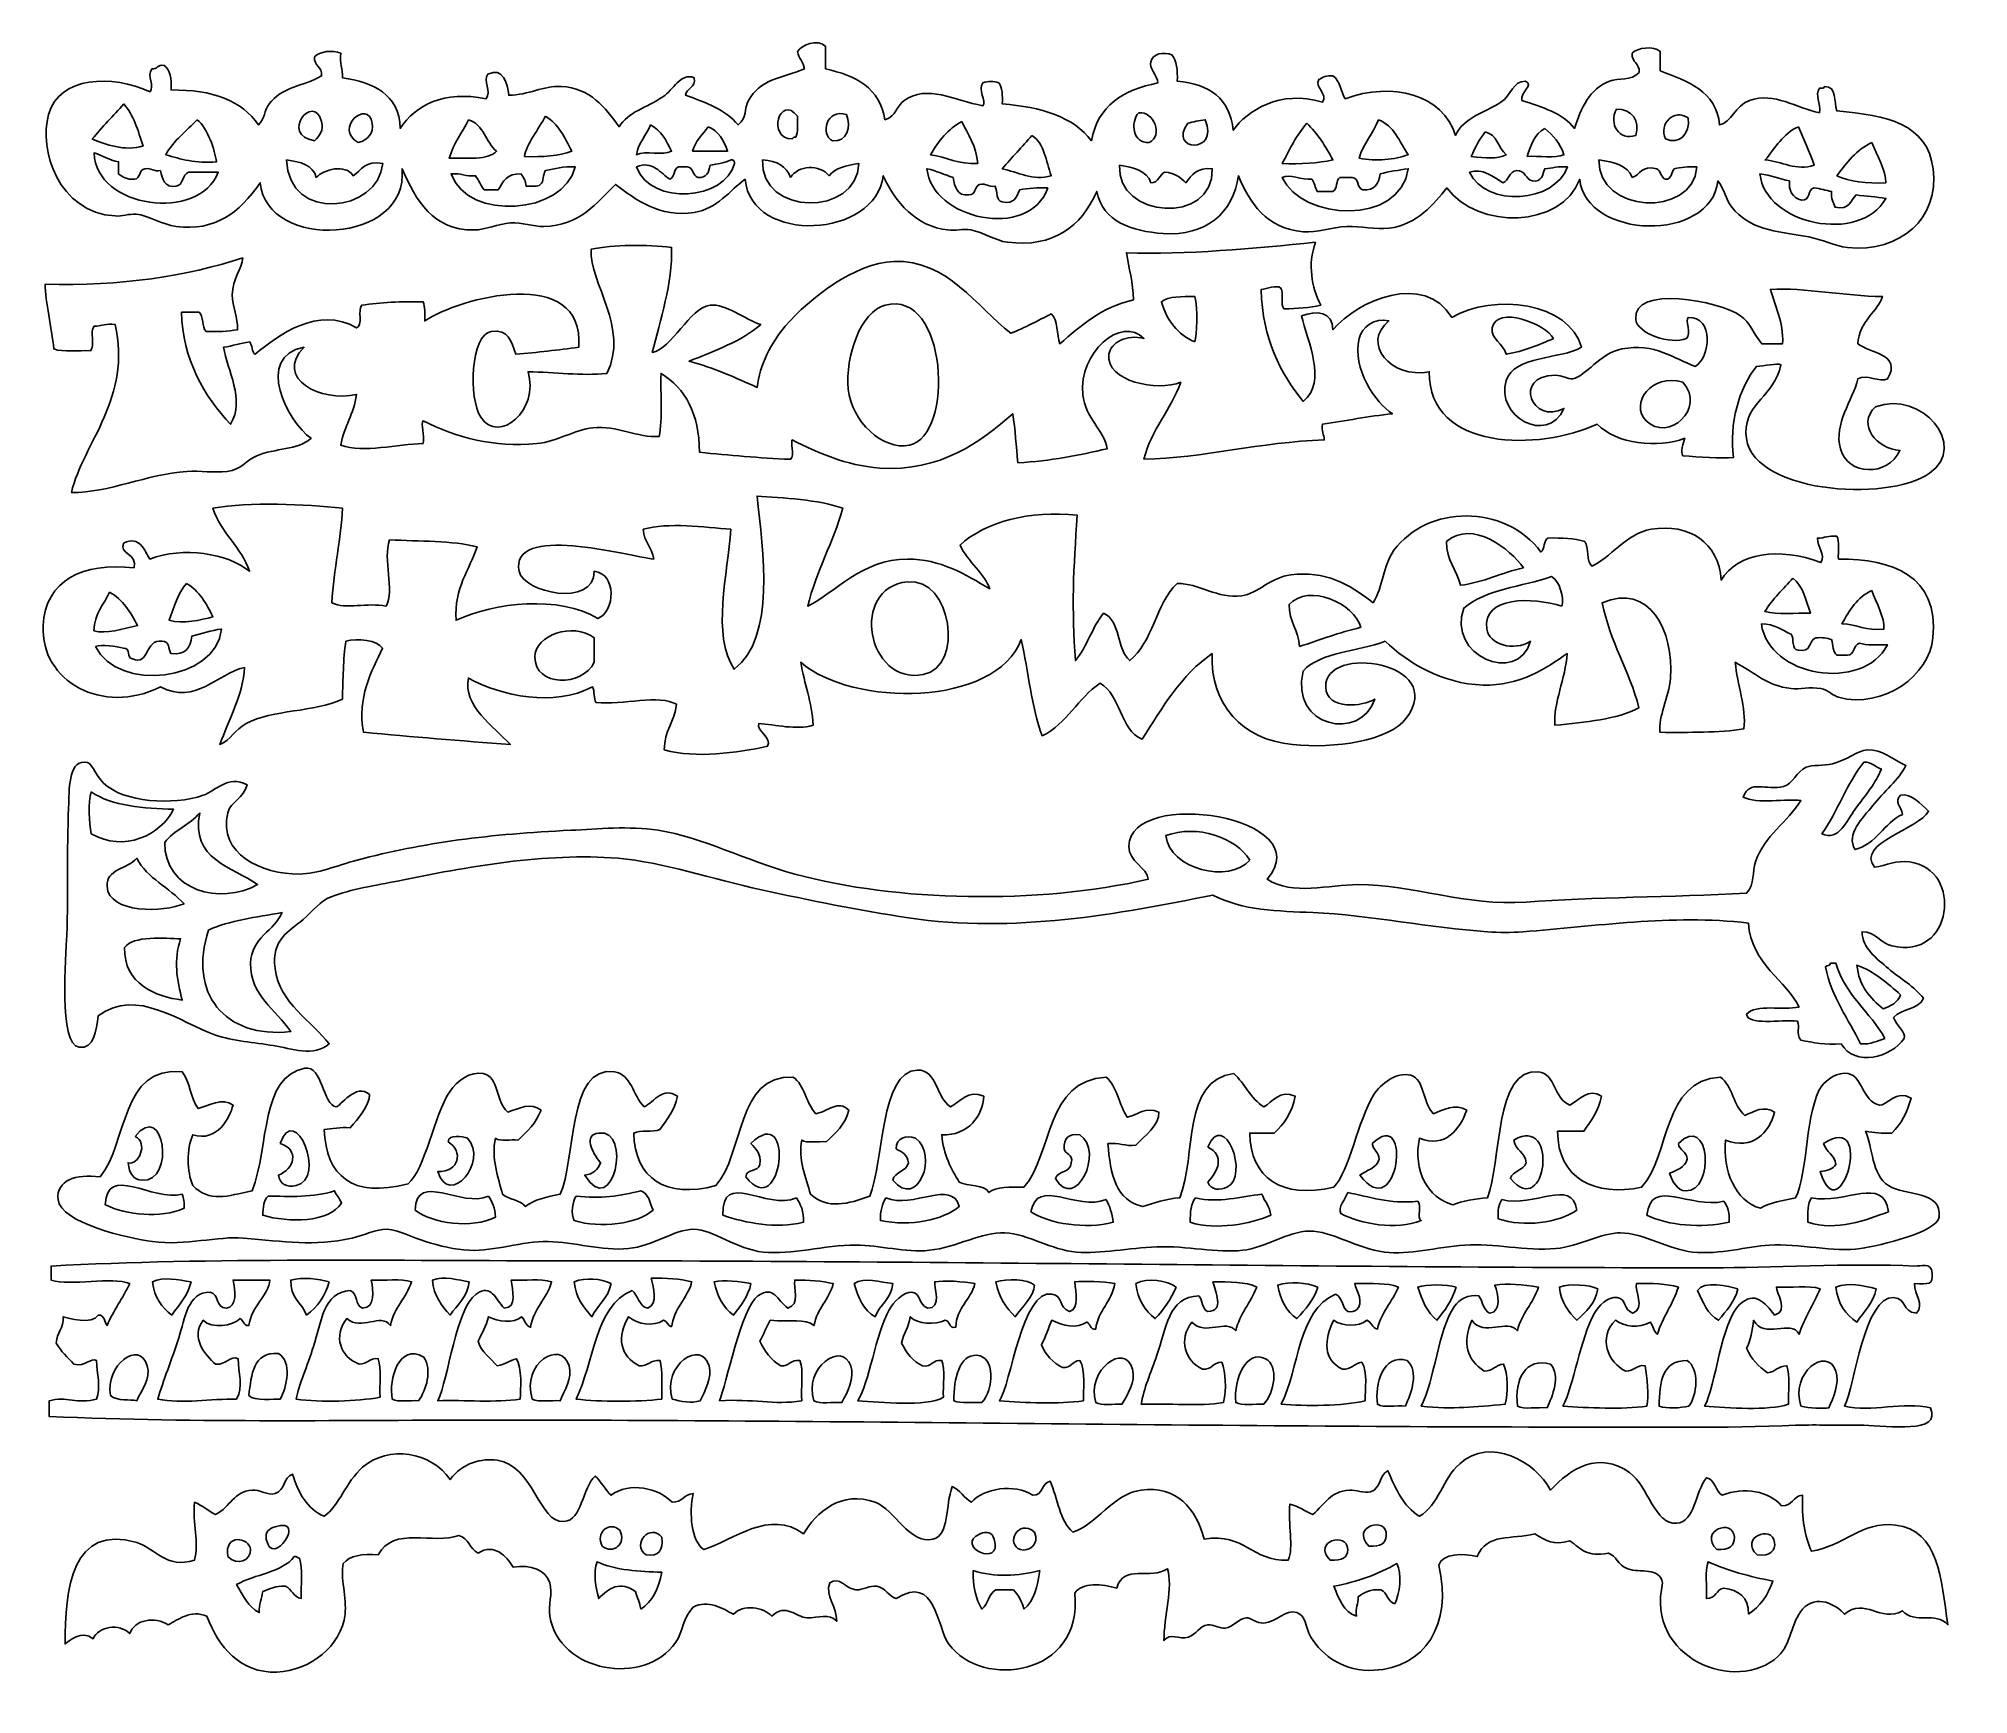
# Model space of a CAD drawing. Header units: centimetres. Extents: x -11.5 to 11.7, y -10 to 9.8.
import ezdxf

# ---------------------------------------------------------------- set-up
doc = ezdxf.new("R2010")
doc.units = ezdxf.units.CM
doc.header["$MEASUREMENT"] = 0
doc.layers.add('Layer 1', color=7, linetype='Continuous')

msp = doc.modelspace()

# ---------------------------------------------------------------- linework, layer by layer
at = {"layer": 'Layer 1'}
for points, knots in [([(-10.5498, 7.68522), (-10.46558, 7.68014), (-10.38168, 7.71295), (-10.29821, 7.7062), (-10.29821, 7.7062), (-10.14351, 7.69366), (-9.99074, 7.581), (-9.81593, 7.55941), (-9.81593, 7.55941), (-9.35309, 7.50229), (-9.06406, 7.71435), (-8.80945, 8.08363), (-8.80945, 8.08363), (-8.73881, 7.26252), (-7.0206, 7.34097), (-7.11101, 8.25138), (-7.11101, 8.25138), (-6.94527, 7.8707), (-6.7366, 7.51433), (-6.25127, 7.51748), (-6.25127, 7.51748), (-6.10435, 7.51846), (-5.96742, 7.5909), (-5.81095, 7.60135), (-5.81095, 7.60135), (-5.67466, 7.61048), (-5.54105, 7.55727), (-5.41254, 7.55941), (-5.41254, 7.55941), (-4.98085, 7.56661), (-4.77958, 7.84595), (-4.5528, 8.06267), (-4.5528, 8.06267), (-4.31825, 7.88347), (-4.01398, 7.66087), (-3.60922, 7.72715), (-3.60922, 7.72715), (-3.33217, 7.77253), (-3.18369, 7.99134), (-3.00113, 8.12556), (-3.00113, 8.12556), (-2.91625, 7.33025), (-1.43435, 7.42463), (-1.34465, 8.1675), (-1.34465, 8.1675), (-1.20003, 7.84815), (-0.95677, 7.56234), (-0.56881, 7.51747), (-0.56881, 7.51747), (-0.48605, 7.50792), (-0.38971, 7.53279), (-0.29621, 7.51747), (-0.29621, 7.51747), (-0.14273, 7.49236), (-0.00215, 7.38862), (0.14411, 7.37068), (0.14411, 7.37068), (0.69368, 7.30329), (1.02755, 7.55679), (1.21353, 7.9788), (1.21353, 7.9788), (1.28592, 7.61759), (1.63446, 7.50049), (2.01035, 7.47554), (2.01035, 7.47554), (2.51615, 7.44194), (2.85315, 7.71787), (2.91192, 8.16748), (2.91192, 8.16748), (3.04506, 7.84186), (3.24791, 7.53346), (3.68781, 7.49652), (3.68781, 7.49652), (3.85415, 7.48252), (4.02193, 7.55018), (4.212, 7.55939), (4.212, 7.55939), (4.38287, 7.56767), (4.55329, 7.51698), (4.71526, 7.53843), (4.71526, 7.53843), (5.05446, 7.5833), (5.25551, 7.83082), (5.4072, 8.02071), (5.4072, 8.02071), (5.78021, 7.51975), (6.78496, 7.53639), (7.00079, 8.12551), (7.00079, 8.12551), (7.07879, 7.40209), (8.57345, 7.36322), (8.65737, 8.10455), (8.65737, 8.10455), (8.74627, 7.98557), (8.741, 7.89751), (8.82512, 7.79001), (8.82512, 7.79001), (9.03073, 7.5267), (9.32614, 7.50677), (9.74762, 7.43354), (9.74762, 7.43354), (9.90322, 7.40653), (10.057, 7.32331), (10.20903, 7.30773), (10.20903, 7.30773), (10.84773, 7.2423), (11.31393, 7.66092), (11.23643, 8.25131), (11.23643, 8.25131), (11.16531, 8.79291), (10.68324, 8.89335), (10.08306, 8.94325), (10.08306, 8.94325), (10.04488, 9.05181), (10.08666, 9.2404), (9.9363, 9.23683), (9.9363, 9.23683), (9.93294, 9.21238), (9.9032, 9.21405), (9.87354, 9.21585), (9.87354, 9.21585), (9.81467, 9.13113), (9.89571, 9.03702), (9.87354, 8.92232), (9.87354, 8.92232), (9.60136, 8.97312), (9.33601, 9.17661), (9.03468, 9.06911), (9.03468, 9.06911), (8.86672, 9.00918), (8.81537, 8.80572), (8.67818, 8.77553), (8.67818, 8.77553), (8.63931, 9.19093), (8.29067, 9.29663), (7.96542, 9.42553), (7.96542, 9.42553), (7.96542, 9.50244), (7.96542, 9.57933), (7.96542, 9.65619), (7.96542, 9.65619), (7.8871, 9.7263), (7.69052, 9.70413), (7.6298, 9.63523), (7.6298, 9.63523), (7.61985, 9.52037), (7.72362, 9.51934), (7.71375, 9.40457), (7.71375, 9.40457), (7.61477, 9.29821), (7.47176, 9.34361), (7.35725, 9.29972), (7.35725, 9.29972), (7.1168, 9.20759), (7.01938, 8.9809), (6.93783, 8.73359), (6.93783, 8.73359), (6.80078, 8.91795), (6.55011, 8.98878), (6.30886, 9.06911), (6.30886, 9.06911), (6.27809, 9.17119), (6.46528, 9.25043), (6.3508, 9.29972), (6.3508, 9.29972), (6.20456, 9.30774), (6.17961, 9.12996), (6.05711, 9.0481), (6.05711, 9.0481), (5.87148, 8.92393), (5.6056, 8.86795), (5.51207, 8.64969), (5.51207, 8.64969), (5.36417, 9.14232), (4.75409, 9.29821), (4.19095, 9.09004), (4.19095, 9.09004), (4.13481, 9.1737), (4.13224, 9.31094), (4.04421, 9.36264), (4.04421, 9.36264), (3.96211, 9.37481), (3.9225, 9.3446), (3.87646, 9.3207), (3.87646, 9.3207), (3.81656, 9.22511), (3.99013, 9.15126), (3.91845, 9.0481), (3.91845, 9.0481), (3.40749, 9.20526), (3.0163, 8.94639), (2.84898, 8.71263), (2.84898, 8.71263), (2.81085, 9.09384), (2.56511, 9.26746), (2.17802, 9.29971), (2.17802, 9.29971), (2.18384, 9.43134), (2.17397, 9.54728), (2.11515, 9.61425), (2.11515, 9.61425), (2.01908, 9.65783), (1.87721, 9.63174), (1.86345, 9.53038), (1.86345, 9.53038), (1.82937, 9.46751), (1.93851, 9.3684), (1.9473, 9.27879), (1.9473, 9.27879), (1.53241, 9.19748), (1.22599, 9.00764), (1.15059, 8.58683), (1.15059, 8.58683), (0.93458, 8.87409), (0.55004, 8.99278), (0.08117, 9.02718), (0.08117, 9.02718), (0.08517, 9.12904), (0.08588, 9.22765), (0.03923, 9.2788), (0.03923, 9.2788), (-0.02004, 9.30462), (-0.0902, 9.30462), (-0.1495, 9.2788), (-0.1495, 9.2788), (-0.21514, 9.20159), (-0.10505, 9.06221), (-0.1495, 9.0062), (-0.1495, 9.0062), (-0.49489, 9.06891), (-0.81929, 9.26666), (-1.09311, 9.06912), (-1.09311, 9.06912), (-1.19177, 8.99792), (-1.18479, 8.88523), (-1.32372, 8.83846), (-1.32372, 8.83846), (-1.38465, 9.2179), (-1.67149, 9.37133), (-2.03664, 9.44655), (-2.03664, 9.44655), (-2.03664, 9.53741), (-2.03664, 9.62829), (-2.03664, 9.71915), (-2.03664, 9.71915), (-2.14271, 9.8107), (-2.31564, 9.73844), (-2.37213, 9.65623), (-2.37213, 9.65623), (-2.36163, 9.56892), (-2.29879, 9.53386), (-2.28826, 9.44655), (-2.28826, 9.44655), (-2.56753, 9.3404), (-2.82822, 9.31656), (-2.95927, 9.06912), (-2.95927, 9.06912), (-3.01168, 8.97006), (-2.97681, 8.85743), (-3.08508, 8.77554), (-3.08508, 8.77554), (-3.23005, 8.95911), (-3.47166, 9.04597), (-3.71415, 9.13201), (-3.71415, 9.13201), (-3.69981, 9.22252), (-3.59056, 9.21813), (-3.6093, 9.34167), (-3.6093, 9.34167), (-3.77485, 9.40726), (-3.86015, 9.19321), (-3.98673, 9.11106), (-3.98673, 9.11106), (-4.18541, 8.98205), (-4.40046, 8.93138), (-4.51095, 8.75459), (-4.51095, 8.75459), (-4.6743, 8.9824), (-4.85605, 9.21986), (-5.20289, 9.23687), (-5.20289, 9.23687), (-5.42062, 9.24753), (-5.59577, 9.13321), (-5.83196, 9.13202), (-5.83196, 9.13202), (-5.8494, 9.27757), (-5.89699, 9.47352), (-6.08355, 9.38361), (-6.08355, 9.38361), (-6.14073, 9.31492), (-6.03526, 9.17091), (-6.10453, 9.09005), (-6.10453, 9.09005), (-6.60771, 9.19091), (-6.94969, 9.01613), (-7.13196, 8.73358), (-7.13196, 8.73358), (-7.14847, 9.15046), (-7.4511, 9.28116), (-7.8239, 9.34165), (-7.8239, 9.34165), (-7.82255, 9.44793), (-7.85996, 9.51532), (-7.84491, 9.63526), (-7.84491, 9.63526), (-7.94802, 9.68106), (-8.09949, 9.65399), (-8.15945, 9.59332), (-8.15945, 9.59332), (-8.16942, 9.47846), (-8.0656, 9.47746), (-8.07558, 9.36263), (-8.07558, 9.36263), (-8.30143, 9.23716), (-8.55736, 9.22978), (-8.7046, 9.02716), (-8.7046, 9.02716), (-8.76241, 8.9476), (-8.75357, 8.85584), (-8.83041, 8.77551), (-8.83041, 8.77551), (-9.02805, 9.06716), (-9.38339, 9.20107), (-9.87882, 9.1949), (-9.87882, 9.1949), (-9.86765, 9.33187), (-9.88668, 9.43866), (-9.96269, 9.48846), (-9.96269, 9.48846), (-10.03939, 9.50224), (-10.04315, 9.44306), (-10.10948, 9.44652), (-10.10948, 9.44652), (-10.17327, 9.36603), (-10.07201, 9.2403), (-10.13046, 9.17392), (-10.13046, 9.17392), (-10.58644, 9.37787), (-11.21443, 9.36752), (-11.34662, 8.90135), (-11.34662, 8.90135), (-11.46634, 8.47918), (-11.22935, 7.72623), (-10.5498, 7.68522)], [0, 0, 0, 0, 0.01149425, 0.01149425, 0.01149425, 0.01149425, 0.02298851, 0.02298851, 0.02298851, 0.02298851, 0.03448276, 0.03448276, 0.03448276, 0.03448276, 0.04597701, 0.04597701, 0.04597701, 0.04597701, 0.05747126, 0.05747126, 0.05747126, 0.05747126, 0.06896552, 0.06896552, 0.06896552, 0.06896552, 0.08045977, 0.08045977, 0.08045977, 0.08045977, 0.09195402, 0.09195402, 0.09195402, 0.09195402, 0.10344828, 0.10344828, 0.10344828, 0.10344828, 0.11494253, 0.11494253, 0.11494253, 0.11494253, 0.12643678, 0.12643678, 0.12643678, 0.12643678, 0.13793103, 0.13793103, 0.13793103, 0.13793103, 0.14942529, 0.14942529, 0.14942529, 0.14942529, 0.16091954, 0.16091954, 0.16091954, 0.16091954, 0.17241379, 0.17241379, 0.17241379, 0.17241379, 0.18390805, 0.18390805, 0.18390805, 0.18390805, 0.1954023, 0.1954023, 0.1954023, 0.1954023, 0.20689655, 0.20689655, 0.20689655, 0.20689655, 0.2183908, 0.2183908, 0.2183908, 0.2183908, 0.22988506, 0.22988506, 0.22988506, 0.22988506, 0.24137931, 0.24137931, 0.24137931, 0.24137931, 0.25287356, 0.25287356, 0.25287356, 0.25287356, 0.26436782, 0.26436782, 0.26436782, 0.26436782, 0.27586207, 0.27586207, 0.27586207, 0.27586207, 0.28735632, 0.28735632, 0.28735632, 0.28735632, 0.29885057, 0.29885057, 0.29885057, 0.29885057, 0.31034483, 0.31034483, 0.31034483, 0.31034483, 0.32183908, 0.32183908, 0.32183908, 0.32183908, 0.33333333, 0.33333333, 0.33333333, 0.33333333, 0.34482759, 0.34482759, 0.34482759, 0.34482759, 0.35632184, 0.35632184, 0.35632184, 0.35632184, 0.36781609, 0.36781609, 0.36781609, 0.36781609, 0.37931034, 0.37931034, 0.37931034, 0.37931034, 0.3908046, 0.3908046, 0.3908046, 0.3908046, 0.40229885, 0.40229885, 0.40229885, 0.40229885, 0.4137931, 0.4137931, 0.4137931, 0.4137931, 0.42528736, 0.42528736, 0.42528736, 0.42528736, 0.43678161, 0.43678161, 0.43678161, 0.43678161, 0.44827586, 0.44827586, 0.44827586, 0.44827586, 0.45977011, 0.45977011, 0.45977011, 0.45977011, 0.47126437, 0.47126437, 0.47126437, 0.47126437, 0.48275862, 0.48275862, 0.48275862, 0.48275862, 0.49425287, 0.49425287, 0.49425287, 0.49425287, 0.50574713, 0.50574713, 0.50574713, 0.50574713, 0.51724138, 0.51724138, 0.51724138, 0.51724138, 0.52873563, 0.52873563, 0.52873563, 0.52873563, 0.54022989, 0.54022989, 0.54022989, 0.54022989, 0.55172414, 0.55172414, 0.55172414, 0.55172414, 0.56321839, 0.56321839, 0.56321839, 0.56321839, 0.57471264, 0.57471264, 0.57471264, 0.57471264, 0.5862069, 0.5862069, 0.5862069, 0.5862069, 0.59770115, 0.59770115, 0.59770115, 0.59770115, 0.6091954, 0.6091954, 0.6091954, 0.6091954, 0.62068966, 0.62068966, 0.62068966, 0.62068966, 0.63218391, 0.63218391, 0.63218391, 0.63218391, 0.64367816, 0.64367816, 0.64367816, 0.64367816, 0.65517241, 0.65517241, 0.65517241, 0.65517241, 0.66666667, 0.66666667, 0.66666667, 0.66666667, 0.67816092, 0.67816092, 0.67816092, 0.67816092, 0.68965517, 0.68965517, 0.68965517, 0.68965517, 0.70114943, 0.70114943, 0.70114943, 0.70114943, 0.71264368, 0.71264368, 0.71264368, 0.71264368, 0.72413793, 0.72413793, 0.72413793, 0.72413793, 0.73563218, 0.73563218, 0.73563218, 0.73563218, 0.74712644, 0.74712644, 0.74712644, 0.74712644, 0.75862069, 0.75862069, 0.75862069, 0.75862069, 0.77011494, 0.77011494, 0.77011494, 0.77011494, 0.7816092, 0.7816092, 0.7816092, 0.7816092, 0.79310345, 0.79310345, 0.79310345, 0.79310345, 0.8045977, 0.8045977, 0.8045977, 0.8045977, 0.81609195, 0.81609195, 0.81609195, 0.81609195, 0.82758621, 0.82758621, 0.82758621, 0.82758621, 0.83908046, 0.83908046, 0.83908046, 0.83908046, 0.85057471, 0.85057471, 0.85057471, 0.85057471, 0.86206897, 0.86206897, 0.86206897, 0.86206897, 0.87356322, 0.87356322, 0.87356322, 0.87356322, 0.88505747, 0.88505747, 0.88505747, 0.88505747, 0.89655172, 0.89655172, 0.89655172, 0.89655172, 0.90804598, 0.90804598, 0.90804598, 0.90804598, 0.91954023, 0.91954023, 0.91954023, 0.91954023, 0.93103448, 0.93103448, 0.93103448, 0.93103448, 0.94252874, 0.94252874, 0.94252874, 0.94252874, 0.95402299, 0.95402299, 0.95402299, 0.95402299, 0.96551724, 0.96551724, 0.96551724, 0.96551724, 0.97701149, 0.97701149, 0.97701149, 0.97701149, 1, 1, 1, 1]), ([(-10.44494, 9.02721), (-10.32818, 8.89931), (-10.27471, 8.70823), (-10.21433, 8.52395), (-10.21433, 8.52395), (-10.43068, 8.45714), (-10.66912, 8.54242), (-10.82242, 8.60782), (-10.82242, 8.60782), (-10.70289, 8.75387), (-10.56993, 8.88656), (-10.44494, 9.02721)], [0, 0, 0, 0, 0.25, 0.25, 0.25, 0.25, 0.5, 0.5, 0.5, 0.5, 1, 1, 1, 1]), ([(-8.07555, 8.8175), (-8.04584, 8.70854), (-8.10111, 8.65129), (-8.15942, 8.58686), (-8.15942, 8.58686), (-8.58347, 8.65283), (-8.17223, 9.17281), (-8.07555, 8.8175)], [0, 0, 0, 0, 0.33333333, 0.33333333, 0.33333333, 0.33333333, 1, 1, 1, 1]), ([(-7.46745, 8.79655), (-7.44758, 8.67804), (-7.5215, 8.59605), (-7.6352, 8.56589), (-7.6352, 8.56589), (-7.93646, 8.73308), (-7.51725, 9.09405), (-7.46745, 8.79655)], [0, 0, 0, 0, 0.33333333, 0.33333333, 0.33333333, 0.33333333, 1, 1, 1, 1]), ([(-2.37211, 8.8804), (-2.37177, 8.7892), (-2.3652, 8.69175), (-2.39309, 8.62881), (-2.39309, 8.62881), (-2.41743, 8.63222), (-2.43037, 8.62415), (-2.435, 8.60783), (-2.435, 8.60783), (-2.74446, 8.60978), (-2.58666, 9.15374), (-2.37211, 8.8804)], [0, 0, 0, 0, 0.25, 0.25, 0.25, 0.25, 0.5, 0.5, 0.5, 0.5, 1, 1, 1, 1]), ([(-9.5643, 8.83849), (-9.43696, 8.73334), (-9.35679, 8.47532), (-9.33364, 8.33523), (-9.33364, 8.33523), (-9.58592, 8.31361), (-9.76441, 8.36579), (-9.94171, 8.4191), (-9.94171, 8.4191), (-9.84942, 8.59242), (-9.69355, 8.70209), (-9.5643, 8.83849)], [0, 0, 0, 0, 0.25, 0.25, 0.25, 0.25, 0.5, 0.5, 0.5, 0.5, 1, 1, 1, 1]), ([(-6.31419, 8.83849), (-6.13112, 8.78388), (-6.10969, 8.56774), (-5.9787, 8.46109), (-5.9787, 8.46109), (-6.0835, 8.34922), (-6.33435, 8.38341), (-6.54483, 8.37716), (-6.54483, 8.37716), (-6.49755, 8.56051), (-6.38859, 8.68222), (-6.31419, 8.83849)], [0, 0, 0, 0, 0.25, 0.25, 0.25, 0.25, 0.5, 0.5, 0.5, 0.5, 1, 1, 1, 1]), ([(-5.39156, 8.8804), (-5.23776, 8.78957), (-5.15934, 8.62338), (-5.07702, 8.46106), (-5.07702, 8.46106), (-5.23003, 8.40436), (-5.42479, 8.38944), (-5.64315, 8.39814), (-5.64315, 8.39814), (-5.62595, 8.54414), (-5.47165, 8.728), (-5.39156, 8.8804)], [0, 0, 0, 0, 0.25, 0.25, 0.25, 0.25, 0.5, 0.5, 0.5, 0.5, 1, 1, 1, 1]), ([(-1.78502, 8.90135), (-1.72716, 8.75295), (-1.77769, 8.5684), (-1.95274, 8.58687), (-1.95274, 8.58687), (-2.10356, 8.6619), (-2.02879, 8.97332), (-1.78502, 8.90135)], [0, 0, 0, 0, 0.33333333, 0.33333333, 0.33333333, 0.33333333, 1, 1, 1, 1]), ([(-0.4011, 8.8175), (-0.33006, 8.6579), (-0.22904, 8.52828), (-0.2124, 8.31426), (-0.2124, 8.31426), (-0.4478, 8.30249), (-0.58213, 8.39186), (-0.77853, 8.41906), (-0.77853, 8.41906), (-0.68147, 8.58068), (-0.57151, 8.72932), (-0.4011, 8.8175)], [0, 0, 0, 0, 0.25, 0.25, 0.25, 0.25, 0.5, 0.5, 0.5, 0.5, 1, 1, 1, 1]), ([(1.71671, 8.92236), (1.90184, 8.94474), (2.01259, 8.64553), (1.84257, 8.56589), (1.84257, 8.56589), (1.6435, 8.55086), (1.61254, 8.80827), (1.71671, 8.92236)], [0, 0, 0, 0, 0.33333333, 0.33333333, 0.33333333, 0.33333333, 1, 1, 1, 1]), ([(2.30382, 8.79655), (2.37293, 8.81137), (2.43791, 8.83026), (2.51356, 8.83849), (2.51356, 8.83849), (2.6845, 8.41986), (2.06345, 8.45791), (2.30382, 8.79655)], [0, 0, 0, 0, 0.33333333, 0.33333333, 0.33333333, 0.33333333, 1, 1, 1, 1]), ([(3.72971, 8.79655), (3.85909, 8.67426), (3.9572, 8.52075), (4.04422, 8.3562), (4.04422, 8.3562), (3.86592, 8.31776), (3.66169, 8.3054), (3.4361, 8.31426), (3.4361, 8.31426), (3.52614, 8.48291), (3.60904, 8.65862), (3.72971, 8.79655)], [0, 0, 0, 0, 0.25, 0.25, 0.25, 0.25, 0.5, 0.5, 0.5, 0.5, 1, 1, 1, 1]), ([(4.5894, 8.83849), (4.77897, 8.76957), (4.84023, 8.57208), (4.9459, 8.4191), (4.9459, 8.4191), (4.78445, 8.36049), (4.56093, 8.33605), (4.35871, 8.37716), (4.35871, 8.37716), (4.40837, 8.55829), (4.52574, 8.67151), (4.5894, 8.83849)], [0, 0, 0, 0, 0.25, 0.25, 0.25, 0.25, 0.5, 0.5, 0.5, 0.5, 1, 1, 1, 1]), ([(7.44118, 8.96427), (7.62618, 8.97358), (7.7328, 8.81991), (7.67171, 8.64973), (7.67171, 8.64973), (7.47547, 8.58353), (7.3444, 8.79033), (7.44118, 8.96427)], [0, 0, 0, 0, 0.33333333, 0.33333333, 0.33333333, 0.33333333, 1, 1, 1, 1]), ([(8.30087, 8.85944), (8.32495, 8.66592), (8.19916, 8.53969), (8.02819, 8.60782), (8.02819, 8.60782), (7.94884, 8.79441), (8.1314, 8.97739), (8.30087, 8.85944)], [0, 0, 0, 0, 0.33333333, 0.33333333, 0.33333333, 0.33333333, 1, 1, 1, 1]), ([(-4.13347, 8.77557), (-4.00882, 8.71154), (-3.94244, 8.58917), (-3.88185, 8.46109), (-3.88185, 8.46109), (-3.98218, 8.40762), (-4.1993, 8.47099), (-4.30121, 8.4191), (-4.30121, 8.4191), (-4.27639, 8.56898), (-4.18517, 8.65254), (-4.13347, 8.77557)], [0, 0, 0, 0, 0.25, 0.25, 0.25, 0.25, 0.5, 0.5, 0.5, 0.5, 1, 1, 1, 1]), ([(-3.44153, 8.75461), (-3.31813, 8.70325), (-3.25571, 8.59097), (-3.21087, 8.46108), (-3.21087, 8.46108), (-3.35068, 8.46108), (-3.49048, 8.46108), (-3.63023, 8.46108), (-3.63023, 8.46108), (-3.59488, 8.5865), (-3.50889, 8.66124), (-3.44153, 8.75461)], [0, 0, 0, 0, 0.25, 0.25, 0.25, 0.25, 0.5, 0.5, 0.5, 0.5, 1, 1, 1, 1]), ([(0.43766, 8.64976), (0.58355, 8.55808), (0.60567, 8.34247), (0.66827, 8.16748), (0.66827, 8.16748), (0.44986, 8.10334), (0.26396, 8.21402), (0.08119, 8.25135), (0.08119, 8.25135), (0.19755, 8.3866), (0.31984, 8.51599), (0.43766, 8.64976)], [0, 0, 0, 0, 0.25, 0.25, 0.25, 0.25, 0.5, 0.5, 0.5, 0.5, 1, 1, 1, 1]), ([(5.86855, 8.6917), (6.01531, 8.66384), (6.02383, 8.49755), (6.12006, 8.4191), (6.12006, 8.4191), (6.01478, 8.36108), (5.86908, 8.38023), (5.70064, 8.39814), (5.70064, 8.39814), (5.74875, 8.50389), (5.79875, 8.60761), (5.86855, 8.6917)], [0, 0, 0, 0, 0.25, 0.25, 0.25, 0.25, 0.5, 0.5, 0.5, 0.5, 1, 1, 1, 1]), ([(6.58134, 8.73363), (6.68183, 8.65227), (6.7665, 8.5553), (6.81203, 8.41909), (6.81203, 8.41909), (6.70384, 8.37353), (6.51392, 8.40972), (6.37176, 8.39813), (6.37176, 8.39813), (6.41563, 8.53601), (6.46188, 8.67145), (6.58134, 8.73363)], [0, 0, 0, 0, 0.25, 0.25, 0.25, 0.25, 0.5, 0.5, 0.5, 0.5, 1, 1, 1, 1]), ([(9.6218, 8.75461), (9.68821, 8.60433), (9.7561, 8.4556), (9.81055, 8.29328), (9.81055, 8.29328), (9.60015, 8.21872), (9.41603, 8.34392), (9.22336, 8.3562), (9.22336, 8.3562), (9.34383, 8.50138), (9.43855, 8.67227), (9.6218, 8.75461)], [0, 0, 0, 0, 0.25, 0.25, 0.25, 0.25, 0.5, 0.5, 0.5, 0.5, 1, 1, 1, 1]), ([(10.50249, 8.56589), (10.5576, 8.41611), (10.67756, 8.22691), (10.67024, 8.08361), (10.67024, 8.08361), (10.43325, 8.07017), (10.2373, 8.09798), (10.08305, 8.16748), (10.08305, 8.16748), (10.19962, 8.32366), (10.31649, 8.47929), (10.50249, 8.56589)], [0, 0, 0, 0, 0.25, 0.25, 0.25, 0.25, 0.5, 0.5, 0.5, 0.5, 1, 1, 1, 1]), ([(-10.00465, 8.23039), (-9.9811, 8.1281), (-9.96152, 8.02192), (-9.81592, 8.04166), (-9.81592, 8.04166), (-9.72863, 8.05923), (-9.74919, 8.18461), (-9.66913, 8.20941), (-9.66913, 8.20941), (-9.55033, 8.20941), (-9.43151, 8.20941), (-9.31266, 8.20941), (-9.31266, 8.20941), (-9.54478, 7.61063), (-10.77676, 7.7729), (-10.80144, 8.44007), (-10.80144, 8.44007), (-10.69619, 8.4125), (-10.62295, 8.353), (-10.50791, 8.33522), (-10.50791, 8.33522), (-10.50791, 8.28632), (-10.50791, 8.2374), (-10.50791, 8.18848), (-10.50791, 8.18848), (-10.45774, 8.15477), (-10.40914, 8.11945), (-10.31918, 8.12556), (-10.31918, 8.12556), (-10.23925, 8.12953), (-10.26846, 8.24259), (-10.19337, 8.25137), (-10.19337, 8.25137), (-10.11223, 8.26257), (-10.09101, 8.21394), (-10.00465, 8.23039)], [0, 0, 0, 0, 0.1, 0.1, 0.1, 0.1, 0.2, 0.2, 0.2, 0.2, 0.3, 0.3, 0.3, 0.3, 0.4, 0.4, 0.4, 0.4, 0.5, 0.5, 0.5, 0.5, 0.6, 0.6, 0.6, 0.6, 0.7, 0.7, 0.7, 0.7, 0.8, 0.8, 0.8, 0.8, 1, 1, 1, 1]), ([(-8.13844, 8.14655), (-8.05388, 8.24286), (-7.78726, 8.3149), (-7.69809, 8.16751), (-7.69809, 8.16751), (-7.59451, 8.23167), (-7.55315, 8.35806), (-7.34162, 8.3143), (-7.34162, 8.3143), (-7.39623, 7.72542), (-8.46914, 7.59786), (-8.49489, 8.35624), (-8.49489, 8.35624), (-8.3274, 8.33496), (-8.17601, 8.29762), (-8.13844, 8.14655)], [0, 0, 0, 0, 0.2, 0.2, 0.2, 0.2, 0.4, 0.4, 0.4, 0.4, 0.6, 0.6, 0.6, 0.6, 1, 1, 1, 1]), ([(-3.9028, 8.12554), (-3.84118, 8.14782), (-3.86129, 8.25177), (-3.798, 8.27233), (-3.798, 8.27233), (-3.76302, 8.27233), (-3.72807, 8.27233), (-3.69315, 8.27233), (-3.69315, 8.27233), (-3.61393, 8.26767), (-3.6332, 8.16451), (-3.56734, 8.14655), (-3.56734, 8.14655), (-3.46188, 8.13893), (-3.43317, 8.20807), (-3.42055, 8.29329), (-3.42055, 8.29329), (-3.33345, 8.31104), (-3.23963, 8.32208), (-3.16893, 8.35621), (-3.16893, 8.35621), (-3.13959, 8.36552), (-3.12112, 8.33779), (-3.12699, 8.31427), (-3.12699, 8.31427), (-3.23645, 7.87599), (-4.12661, 7.79849), (-4.30121, 8.27233), (-4.30121, 8.27233), (-4.11735, 8.358), (-4.00424, 8.19214), (-3.9028, 8.12554)], [0, 0, 0, 0, 0.11111111, 0.11111111, 0.11111111, 0.11111111, 0.22222222, 0.22222222, 0.22222222, 0.22222222, 0.33333333, 0.33333333, 0.33333333, 0.33333333, 0.44444444, 0.44444444, 0.44444444, 0.44444444, 0.55555556, 0.55555556, 0.55555556, 0.55555556, 0.66666667, 0.66666667, 0.66666667, 0.66666667, 0.77777778, 0.77777778, 0.77777778, 0.77777778, 1, 1, 1, 1]), ([(-2.45598, 8.14655), (-2.36811, 8.29649), (-2.10271, 8.30721), (-1.99468, 8.16751), (-1.99468, 8.16751), (-1.92139, 8.26199), (-1.7827, 8.29104), (-1.63821, 8.3143), (-1.63821, 8.3143), (-1.65334, 7.67679), (-2.82124, 7.67837), (-2.79148, 8.35624), (-2.79148, 8.35624), (-2.61584, 8.35009), (-2.50787, 8.27633), (-2.45598, 8.14655)], [0, 0, 0, 0, 0.2, 0.2, 0.2, 0.2, 0.4, 0.4, 0.4, 0.4, 0.6, 0.6, 0.6, 0.6, 1, 1, 1, 1]), ([(7.62978, 8.14655), (7.73077, 8.17846), (7.74186, 8.30017), (7.92347, 8.25135), (7.92347, 8.25135), (7.9767, 8.2277), (7.97192, 8.14602), (8.02822, 8.12554), (8.02822, 8.12554), (8.10842, 8.12226), (8.0963, 8.21116), (8.13315, 8.25135), (8.13315, 8.25135), (8.21335, 8.269), (8.3014, 8.27873), (8.4057, 8.27233), (8.4057, 8.27233), (8.35141, 7.65149), (7.21425, 7.72266), (7.23153, 8.3562), (7.23153, 8.3562), (7.41234, 8.3344), (7.57429, 8.29371), (7.62978, 8.14655)], [0, 0, 0, 0, 0.14285714, 0.14285714, 0.14285714, 0.14285714, 0.28571429, 0.28571429, 0.28571429, 0.28571429, 0.42857143, 0.42857143, 0.42857143, 0.42857143, 0.57142857, 0.57142857, 0.57142857, 0.57142857, 0.71428571, 0.71428571, 0.71428571, 0.71428571, 1, 1, 1, 1]), ([(-5.68512, 8.18846), (-5.65565, 8.14806), (-5.62969, 8.10408), (-5.62223, 8.04167), (-5.62223, 8.04167), (-5.56183, 8.04418), (-5.48496, 8.03021), (-5.45451, 8.06265), (-5.45451, 8.06265), (-5.40797, 8.09297), (-5.42554, 8.18743), (-5.39159, 8.2304), (-5.39159, 8.2304), (-5.27732, 8.24892), (-5.18368, 8.28805), (-5.03512, 8.27234), (-5.03512, 8.27234), (-5.17453, 7.70219), (-6.31523, 7.6181), (-6.52388, 8.18847), (-6.52388, 8.18847), (-6.40447, 8.20302), (-6.34973, 8.15294), (-6.23032, 8.16749), (-6.23032, 8.16749), (-6.19291, 8.11402), (-6.17089, 8.04517), (-6.12547, 7.99974), (-6.12547, 7.99974), (-6.06959, 7.99974), (-6.01366, 7.99974), (-5.95775, 7.99974), (-5.95775, 7.99974), (-5.89861, 8.0944), (-5.85286, 8.2024), (-5.68512, 8.18846)], [0, 0, 0, 0, 0.1, 0.1, 0.1, 0.1, 0.2, 0.2, 0.2, 0.2, 0.3, 0.3, 0.3, 0.3, 0.4, 0.4, 0.4, 0.4, 0.5, 0.5, 0.5, 0.5, 0.6, 0.6, 0.6, 0.6, 0.7, 0.7, 0.7, 0.7, 0.8, 0.8, 0.8, 0.8, 1, 1, 1, 1]), ([(-0.50595, 8.14655), (-0.48669, 8.03299), (-0.46486, 7.92197), (-0.31722, 7.93687), (-0.31722, 7.93687), (-0.23152, 7.93499), (-0.25335, 8.04069), (-0.19144, 8.06268), (-0.19144, 8.06268), (-0.10508, 8.07911), (-0.08383, 8.03048), (-0.00269, 8.0417), (-0.00269, 8.0417), (0.02409, 7.97767), (0.0039, 7.8666), (0.08116, 7.85297), (0.08116, 7.85297), (0.22996, 7.82299), (0.25285, 7.91898), (0.29079, 7.99976), (0.29079, 7.99976), (0.39469, 8.01481), (0.49971, 8.02855), (0.62639, 8.02074), (0.62639, 8.02074), (0.40298, 7.38505), (-0.7663, 7.64829), (-0.82048, 8.25138), (-0.82048, 8.25138), (-0.70672, 8.22537), (-0.61268, 8.17954), (-0.50595, 8.14655)], [0, 0, 0, 0, 0.11111111, 0.11111111, 0.11111111, 0.11111111, 0.22222222, 0.22222222, 0.22222222, 0.22222222, 0.33333333, 0.33333333, 0.33333333, 0.33333333, 0.44444444, 0.44444444, 0.44444444, 0.44444444, 0.55555556, 0.55555556, 0.55555556, 0.55555556, 0.66666667, 0.66666667, 0.66666667, 0.66666667, 0.77777778, 0.77777778, 0.77777778, 0.77777778, 1, 1, 1, 1]), ([(1.48607, 8.29329), (1.65614, 8.26765), (1.81362, 8.22942), (1.86347, 8.08361), (1.86347, 8.08361), (1.95943, 8.08549), (1.95943, 8.18338), (2.03122, 8.20942), (2.03122, 8.20942), (2.15089, 8.20333), (2.21868, 8.14526), (2.28289, 8.08361), (2.28289, 8.08361), (2.34785, 8.17944), (2.42127, 8.26675), (2.5974, 8.25136), (2.5974, 8.25136), (2.61447, 7.56841), (1.44813, 7.65633), (1.48607, 8.29329)], [0, 0, 0, 0, 0.16666667, 0.16666667, 0.16666667, 0.16666667, 0.33333333, 0.33333333, 0.33333333, 0.33333333, 0.5, 0.5, 0.5, 0.5, 0.66666667, 0.66666667, 0.66666667, 0.66666667, 1, 1, 1, 1]), ([(3.79252, 8.12554), (3.82083, 8.08382), (3.8326, 8.02574), (3.85549, 7.9788), (3.85549, 7.9788), (3.91846, 7.9788), (3.98122, 7.9788), (4.04422, 7.9788), (4.04422, 7.9788), (4.09899, 8.0078), (4.07594, 8.11485), (4.12799, 8.14655), (4.12799, 8.14655), (4.17699, 8.14655), (4.22594, 8.14655), (4.27491, 8.14655), (4.27491, 8.14655), (4.36127, 8.1421), (4.32613, 8.01603), (4.40069, 7.99976), (4.40069, 7.99976), (4.54642, 7.98674), (4.59352, 8.07249), (4.61045, 8.18849), (4.61045, 8.18849), (4.70991, 8.2217), (4.83241, 8.23201), (4.94592, 8.25138), (4.94592, 8.25138), (4.84948, 7.56045), (3.66708, 7.62908), (3.43613, 8.14658), (3.43613, 8.14658), (3.52286, 8.1906), (3.67097, 8.11633), (3.79252, 8.12554)], [0, 0, 0, 0, 0.1, 0.1, 0.1, 0.1, 0.2, 0.2, 0.2, 0.2, 0.3, 0.3, 0.3, 0.3, 0.4, 0.4, 0.4, 0.4, 0.5, 0.5, 0.5, 0.5, 0.6, 0.6, 0.6, 0.6, 0.7, 0.7, 0.7, 0.7, 0.8, 0.8, 0.8, 0.8, 1, 1, 1, 1]), ([(6.07807, 8.0836), (6.15914, 8.10741), (6.1489, 8.22251), (6.24584, 8.23039), (6.24584, 8.23039), (6.35128, 8.23095), (6.35231, 8.12712), (6.43457, 8.10458), (6.43457, 8.10458), (6.54734, 8.08966), (6.55773, 8.1771), (6.58133, 8.25134), (6.58133, 8.25134), (6.6738, 8.25674), (6.7436, 8.28486), (6.85404, 8.27232), (6.85404, 8.27232), (6.69619, 7.83975), (5.88921, 7.78305), (5.67979, 8.2094), (5.67979, 8.2094), (5.83201, 8.2705), (5.97756, 8.14401), (6.07807, 8.0836)], [0, 0, 0, 0, 0.14285714, 0.14285714, 0.14285714, 0.14285714, 0.28571429, 0.28571429, 0.28571429, 0.28571429, 0.42857143, 0.42857143, 0.42857143, 0.42857143, 0.57142857, 0.57142857, 0.57142857, 0.57142857, 0.71428571, 0.71428571, 0.71428571, 0.71428571, 1, 1, 1, 1]), ([(9.51702, 8.10458), (9.50218, 7.99417), (9.54467, 7.90228), (9.66378, 7.87392), (9.66378, 7.87392), (9.76803, 7.86749), (9.72715, 8.00629), (9.81054, 8.02071), (9.81054, 8.02071), (9.88611, 8.01243), (9.95114, 7.99354), (10.02028, 7.97877), (10.02028, 7.97877), (10.01123, 7.89286), (10.03967, 7.84444), (10.06224, 7.79004), (10.06224, 7.79004), (10.23512, 7.74985), (10.24552, 7.87233), (10.31375, 7.93683), (10.31375, 7.93683), (10.43527, 7.92553), (10.5568, 7.9141), (10.67025, 7.89487), (10.67025, 7.89487), (10.35592, 7.34271), (9.22457, 7.58369), (9.16059, 8.18845), (9.16059, 8.18845), (9.2935, 8.1747), (9.396, 8.13041), (9.51702, 8.10458)], [0, 0, 0, 0, 0.11111111, 0.11111111, 0.11111111, 0.11111111, 0.22222222, 0.22222222, 0.22222222, 0.22222222, 0.33333333, 0.33333333, 0.33333333, 0.33333333, 0.44444444, 0.44444444, 0.44444444, 0.44444444, 0.55555556, 0.55555556, 0.55555556, 0.55555556, 0.66666667, 0.66666667, 0.66666667, 0.66666667, 0.77777778, 0.77777778, 0.77777778, 0.77777778, 1, 1, 1, 1]), ([(10.54445, 5.39967), (10.31492, 5.178), (10.56509, 4.89781), (10.83798, 4.87545), (10.83798, 4.87545), (10.69328, 4.55652), (10.21221, 4.5756), (10.12506, 4.89641), (10.12506, 4.89641), (10.04296, 5.19867), (10.27114, 5.47159), (10.3348, 5.73517), (10.3348, 5.73517), (10.43648, 5.79531), (10.59637, 5.68524), (10.69125, 5.73517), (10.69125, 5.73517), (10.86466, 6.03566), (10.47731, 6.04087), (10.3348, 6.15451), (10.3348, 6.15451), (10.34311, 6.42002), (10.58769, 6.55689), (10.62828, 6.72064), (10.62828, 6.72064), (10.17015, 6.72424), (9.70409, 6.8302), (9.28637, 6.80451), (9.28637, 6.80451), (9.3459, 6.59851), (9.43978, 6.42671), (9.43313, 6.15451), (9.43313, 6.15451), (9.34934, 6.15451), (9.26538, 6.15451), (9.18159, 6.15451), (9.18159, 6.15451), (9.09436, 6.25968), (9.04062, 6.41116), (8.92987, 6.49003), (8.92987, 6.49003), (8.67801, 6.66929), (7.63114, 6.86394), (7.67172, 6.44809), (7.67172, 6.44809), (7.68865, 6.27661), (8.09323, 6.13892), (8.27989, 6.21745), (8.27989, 6.21745), (8.34029, 6.27132), (8.26399, 6.44227), (8.30087, 6.46904), (8.30087, 6.46904), (8.61094, 6.48394), (8.5686, 5.98213), (8.38464, 5.88196), (8.38464, 5.88196), (8.13469, 5.97467), (7.90003, 6.17057), (7.504, 6.09164), (7.504, 6.09164), (7.23336, 6.03766), (7.0813, 5.76623), (6.917, 5.73519), (6.917, 5.73519), (6.86255, 5.7249), (6.78778, 5.77803), (6.70726, 5.7771), (6.70726, 5.7771), (6.19074, 5.7712), (6.42961, 5.17385), (6.81201, 5.37869), (6.81201, 5.37869), (6.61291, 4.93146), (5.98508, 5.29162), (6.12007, 5.71416), (6.12007, 5.71416), (6.2163, 6.01531), (6.77055, 5.96591), (7.02177, 6.11257), (7.02177, 6.11257), (6.87927, 6.651), (5.96632, 6.76659), (5.47009, 6.46904), (5.47009, 6.46904), (5.13441, 7.01781), (4.34302, 6.67557), (4.0442, 6.32225), (4.0442, 6.32225), (4.04351, 6.5405), (3.85018, 6.55596), (3.66677, 6.49002), (3.66677, 6.49002), (3.73755, 6.19038), (3.97882, 5.69849), (3.68773, 5.46254), (3.68773, 5.46254), (3.41534, 5.80528), (3.19817, 6.20321), (3.18447, 6.80451), (3.18447, 6.80451), (3.25612, 6.81377), (3.3651, 6.86018), (3.41516, 6.82549), (3.41516, 6.82549), (3.46493, 6.77742), (3.40735, 6.62195), (3.45707, 6.57387), (3.45707, 6.57387), (3.61765, 6.57408), (3.76639, 6.58599), (3.89747, 6.61581), (3.89747, 6.61581), (3.78724, 6.83586), (3.74015, 7.09965), (3.83447, 7.37064), (3.83447, 7.37064), (3.10692, 7.29582), (2.27232, 7.21938), (1.56995, 7.24486), (1.56995, 7.24486), (1.59683, 7.0551), (1.65015, 6.89172), (1.6538, 6.6787), (1.6538, 6.6787), (1.26812, 6.5961), (1.02626, 6.36967), (0.77316, 6.15448), (0.77316, 6.15448), (0.72897, 6.26407), (0.75176, 6.44063), (0.66828, 6.51095), (0.66828, 6.51095), (0.50826, 6.4334), (0.3575, 6.34654), (0.18605, 6.28029), (0.18605, 6.28029), (-0.22546, 6.5926), (-0.57497, 7.16831), (-1.21889, 7.14003), (-1.21889, 7.14003), (-1.68371, 7.1196), (-2.21838, 6.71193), (-2.51892, 6.36422), (-2.51892, 6.36422), (-2.68365, 6.17361), (-2.82928, 5.89599), (-2.85441, 5.63029), (-2.85441, 5.63029), (-3.11447, 5.74769), (-3.37448, 5.86508), (-3.67216, 5.94483), (-3.67216, 5.94483), (-3.36506, 6.07106), (-3.04266, 6.18203), (-2.81248, 6.38518), (-2.81248, 6.38518), (-3.01139, 6.44744), (-3.2328, 6.63934), (-3.42055, 6.61584), (-3.42055, 6.61584), (-3.66034, 6.58581), (-3.88545, 6.0899), (-4.11249, 6.04971), (-4.11249, 6.04971), (-4.01933, 6.43928), (-3.86772, 6.88061), (-3.88185, 7.3078), (-3.88185, 7.3078), (-4.16842, 7.34828), (-4.58469, 7.34074), (-4.84642, 7.28682), (-4.84642, 7.28682), (-4.86486, 6.87812), (-4.38369, 6.33948), (-4.65769, 5.79806), (-4.65769, 5.79806), (-4.96281, 5.76755), (-5.27404, 5.81338), (-5.60125, 5.81904), (-5.60125, 5.81904), (-5.46176, 5.35597), (-5.94971, 4.94562), (-6.16738, 5.27384), (-6.16738, 5.27384), (-6.31666, 5.49892), (-6.28962, 6.26373), (-6.0416, 6.30132), (-6.0416, 6.30132), (-5.83078, 6.33328), (-5.8067, 6.18824), (-5.74804, 6.02872), (-5.74804, 6.02872), (-5.49079, 6.05108), (-5.23962, 6.07949), (-4.99316, 6.11259), (-4.99316, 6.11259), (-4.92307, 7.11076), (-6.42561, 6.7088), (-6.83839, 6.42713), (-6.83839, 6.42713), (-6.8363, 6.51309), (-6.83426, 6.59903), (-6.8594, 6.65779), (-6.8594, 6.65779), (-7.12052, 6.6603), (-7.3696, 6.6508), (-7.59327, 6.61585), (-7.59327, 6.61585), (-7.64656, 6.55732), (-7.57493, 6.37384), (-7.65614, 6.34325), (-7.65614, 6.34325), (-8.1158, 6.62072), (-8.59263, 6.25276), (-8.8723, 6.02871), (-8.8723, 6.02871), (-8.91294, 6.05797), (-8.90357, 6.13724), (-8.93522, 6.1755), (-8.93522, 6.1755), (-9.04981, 6.16426), (-9.13808, 6.12674), (-9.24976, 6.11258), (-9.24976, 6.11258), (-9.20621, 5.83892), (-8.98851, 5.48504), (-9.16589, 5.18995), (-9.16589, 5.18995), (-9.47498, 5.51023), (-9.74625, 5.97912), (-9.75297, 6.53197), (-9.75297, 6.53197), (-9.68309, 6.53197), (-9.61316, 6.53197), (-9.54331, 6.53197), (-9.54331, 6.53197), (-9.48235, 6.4881), (-9.51492, 6.35062), (-9.45944, 6.30131), (-9.45944, 6.30131), (-9.32157, 6.29623), (-9.19483, 6.30229), (-9.08204, 6.32227), (-9.08204, 6.32227), (-9.07479, 6.47144), (-9.14766, 6.59426), (-9.14491, 6.74166), (-9.14491, 6.74166), (-9.14144, 6.9311), (-9.0322, 7.05445), (-9.0191, 7.18201), (-9.0191, 7.18201), (-9.69675, 6.965), (-10.4691, 6.84268), (-11.38855, 6.86747), (-11.38855, 6.86747), (-11.38395, 6.65758), (-11.31074, 6.3477), (-11.2837, 6.09163), (-11.2837, 6.09163), (-11.17022, 6.05133), (-10.9893, 6.07848), (-10.84335, 6.07065), (-10.84335, 6.07065), (-10.7908, 6.12994), (-10.85396, 6.30494), (-10.80141, 6.36423), (-10.80141, 6.36423), (-10.71211, 6.36576), (-10.65478, 6.39931), (-10.54979, 6.38519), (-10.54979, 6.38519), (-10.34503, 5.51206), (-10.92912, 4.96456), (-11.07401, 4.37221), (-11.07401, 4.37221), (-10.62454, 4.367), (-10.16628, 4.59189), (-9.69011, 4.62383), (-9.69011, 4.62383), (-9.52871, 4.63468), (-9.3624, 4.60605), (-9.20783, 4.62383), (-9.20783, 4.62383), (-9.03672, 4.64354), (-8.98177, 4.75737), (-8.85136, 4.81256), (-8.85136, 4.81256), (-8.63205, 4.90543), (-8.36514, 4.87693), (-8.20136, 5.02222), (-8.20136, 5.02222), (-8.48052, 5.20804), (-8.88438, 6.00316), (-8.28521, 6.11257), (-8.28521, 6.11257), (-8.6488, 5.7399), (-8.08185, 5.4478), (-7.65616, 5.54644), (-7.65616, 5.54644), (-7.68722, 5.31189), (-7.80697, 5.16605), (-7.84489, 4.93835), (-7.84489, 4.93835), (-7.57195, 4.84109), (-7.16478, 4.95142), (-6.8594, 4.95933), (-6.8594, 4.95933), (-6.84114, 5.05535), (-6.88708, 5.196), (-6.8594, 5.23188), (-6.8594, 5.23188), (-6.45438, 5.02405), (-6.01369, 4.9111), (-5.49643, 4.95933), (-5.49643, 4.95933), (-5.25018, 4.98224), (-5.04285, 5.12464), (-4.82542, 5.148), (-4.82542, 5.148), (-4.53311, 5.17943), (-4.28871, 5.02579), (-4.0286, 5.0432), (-4.0286, 5.0432), (-3.98947, 5.26265), (-4.01471, 5.54646), (-4.00764, 5.79803), (-4.00764, 5.79803), (-3.71641, 5.621), (-3.5493, 5.3198), (-3.54631, 4.85445), (-3.54631, 4.85445), (-3.19095, 4.81841), (-2.83323, 4.78471), (-2.45596, 4.7706), (-2.45596, 4.7706), (-2.40238, 4.81256), (-2.46146, 4.99036), (-2.435, 5.00124), (-2.435, 5.00124), (-2.11586, 4.84754), (-1.80082, 4.69541), (-1.38659, 4.66572), (-1.38659, 4.66572), (-0.66325, 4.61391), (-0.17191, 4.98468), (0.20702, 5.31577), (0.20702, 5.31577), (0.23782, 5.12985), (0.24589, 4.92125), (0.26999, 4.72863), (0.26999, 4.72863), (0.66096, 4.74998), (1.00371, 4.81962), (1.3393, 4.89638), (1.3393, 4.89638), (1.30181, 5.11874), (1.07816, 5.25889), (1.04577, 5.54641), (1.04577, 5.54641), (0.9901, 6.04139), (1.50951, 6.49955), (1.77959, 6.21742), (1.77959, 6.21742), (1.57679, 6.27351), (1.37787, 6.16593), (1.36023, 6.02869), (1.36023, 6.02869), (1.31819, 5.70143), (1.94477, 5.58067), (2.21991, 5.6932), (2.21991, 5.6932), (2.10106, 5.35776), (1.87002, 5.13453), (1.77956, 4.7706), (1.77956, 4.7706), (2.48007, 4.78338), (3.17918, 4.9784), (3.93943, 5.00124), (3.93943, 5.00124), (3.9384, 5.07027), (3.90392, 5.10564), (3.91845, 5.18994), (3.91845, 5.18994), (4.19883, 5.23103), (4.46537, 5.28601), (4.7571, 5.31578), (4.7571, 5.31578), (4.55562, 5.44606), (4.27114, 5.85169), (4.35866, 6.21743), (4.35866, 6.21743), (4.38935, 6.34557), (4.53702, 6.47815), (4.71516, 6.42709), (4.71516, 6.42709), (4.37813, 6.16745), (4.73903, 5.72711), (5.19739, 5.81902), (5.19739, 5.81902), (5.19194, 4.86057), (6.52123, 4.87165), (7.21045, 5.18995), (7.21045, 5.18995), (7.44032, 4.95098), (7.94081, 4.89928), (8.25889, 5.0222), (8.25889, 5.0222), (8.24047, 4.96516), (8.20701, 4.8539), (8.23791, 4.81254), (8.23791, 4.81254), (8.43106, 4.79846), (8.68958, 4.77724), (8.8459, 4.79158), (8.8459, 4.79158), (8.78838, 5.2001), (8.91093, 5.61928), (9.11861, 5.88193), (9.11861, 5.88193), (9.20426, 5.88788), (9.36944, 5.92376), (9.41214, 5.90289), (9.41214, 5.90289), (9.33157, 5.52274), (8.98809, 5.45416), (8.99283, 5.08514), (8.99283, 5.08514), (9.00204, 4.35653), (10.6955, 4.24972), (11.19448, 4.60286), (11.19448, 4.60286), (11.65893, 4.9316), (11.10693, 5.60538), (10.54445, 5.39967)], [0, 0, 0, 0, 0.00909091, 0.00909091, 0.00909091, 0.00909091, 0.01818182, 0.01818182, 0.01818182, 0.01818182, 0.02727273, 0.02727273, 0.02727273, 0.02727273, 0.03636364, 0.03636364, 0.03636364, 0.03636364, 0.04545455, 0.04545455, 0.04545455, 0.04545455, 0.05454545, 0.05454545, 0.05454545, 0.05454545, 0.06363636, 0.06363636, 0.06363636, 0.06363636, 0.07272727, 0.07272727, 0.07272727, 0.07272727, 0.08181818, 0.08181818, 0.08181818, 0.08181818, 0.09090909, 0.09090909, 0.09090909, 0.09090909, 0.1, 0.1, 0.1, 0.1, 0.10909091, 0.10909091, 0.10909091, 0.10909091, 0.11818182, 0.11818182, 0.11818182, 0.11818182, 0.12727273, 0.12727273, 0.12727273, 0.12727273, 0.13636364, 0.13636364, 0.13636364, 0.13636364, 0.14545455, 0.14545455, 0.14545455, 0.14545455, 0.15454545, 0.15454545, 0.15454545, 0.15454545, 0.16363636, 0.16363636, 0.16363636, 0.16363636, 0.17272727, 0.17272727, 0.17272727, 0.17272727, 0.18181818, 0.18181818, 0.18181818, 0.18181818, 0.19090909, 0.19090909, 0.19090909, 0.19090909, 0.2, 0.2, 0.2, 0.2, 0.20909091, 0.20909091, 0.20909091, 0.20909091, 0.21818182, 0.21818182, 0.21818182, 0.21818182, 0.22727273, 0.22727273, 0.22727273, 0.22727273, 0.23636364, 0.23636364, 0.23636364, 0.23636364, 0.24545455, 0.24545455, 0.24545455, 0.24545455, 0.25454545, 0.25454545, 0.25454545, 0.25454545, 0.26363636, 0.26363636, 0.26363636, 0.26363636, 0.27272727, 0.27272727, 0.27272727, 0.27272727, 0.28181818, 0.28181818, 0.28181818, 0.28181818, 0.29090909, 0.29090909, 0.29090909, 0.29090909, 0.3, 0.3, 0.3, 0.3, 0.30909091, 0.30909091, 0.30909091, 0.30909091, 0.31818182, 0.31818182, 0.31818182, 0.31818182, 0.32727273, 0.32727273, 0.32727273, 0.32727273, 0.33636364, 0.33636364, 0.33636364, 0.33636364, 0.34545455, 0.34545455, 0.34545455, 0.34545455, 0.35454545, 0.35454545, 0.35454545, 0.35454545, 0.36363636, 0.36363636, 0.36363636, 0.36363636, 0.37272727, 0.37272727, 0.37272727, 0.37272727, 0.38181818, 0.38181818, 0.38181818, 0.38181818, 0.39090909, 0.39090909, 0.39090909, 0.39090909, 0.4, 0.4, 0.4, 0.4, 0.40909091, 0.40909091, 0.40909091, 0.40909091, 0.41818182, 0.41818182, 0.41818182, 0.41818182, 0.42727273, 0.42727273, 0.42727273, 0.42727273, 0.43636364, 0.43636364, 0.43636364, 0.43636364, 0.44545455, 0.44545455, 0.44545455, 0.44545455, 0.45454545, 0.45454545, 0.45454545, 0.45454545, 0.46363636, 0.46363636, 0.46363636, 0.46363636, 0.47272727, 0.47272727, 0.47272727, 0.47272727, 0.48181818, 0.48181818, 0.48181818, 0.48181818, 0.49090909, 0.49090909, 0.49090909, 0.49090909, 0.5, 0.5, 0.5, 0.5, 0.50909091, 0.50909091, 0.50909091, 0.50909091, 0.51818182, 0.51818182, 0.51818182, 0.51818182, 0.52727273, 0.52727273, 0.52727273, 0.52727273, 0.53636364, 0.53636364, 0.53636364, 0.53636364, 0.54545455, 0.54545455, 0.54545455, 0.54545455, 0.55454545, 0.55454545, 0.55454545, 0.55454545, 0.56363636, 0.56363636, 0.56363636, 0.56363636, 0.57272727, 0.57272727, 0.57272727, 0.57272727, 0.58181818, 0.58181818, 0.58181818, 0.58181818, 0.59090909, 0.59090909, 0.59090909, 0.59090909, 0.6, 0.6, 0.6, 0.6, 0.60909091, 0.60909091, 0.60909091, 0.60909091, 0.61818182, 0.61818182, 0.61818182, 0.61818182, 0.62727273, 0.62727273, 0.62727273, 0.62727273, 0.63636364, 0.63636364, 0.63636364, 0.63636364, 0.64545455, 0.64545455, 0.64545455, 0.64545455, 0.65454545, 0.65454545, 0.65454545, 0.65454545, 0.66363636, 0.66363636, 0.66363636, 0.66363636, 0.67272727, 0.67272727, 0.67272727, 0.67272727, 0.68181818, 0.68181818, 0.68181818, 0.68181818, 0.69090909, 0.69090909, 0.69090909, 0.69090909, 0.7, 0.7, 0.7, 0.7, 0.70909091, 0.70909091, 0.70909091, 0.70909091, 0.71818182, 0.71818182, 0.71818182, 0.71818182, 0.72727273, 0.72727273, 0.72727273, 0.72727273, 0.73636364, 0.73636364, 0.73636364, 0.73636364, 0.74545455, 0.74545455, 0.74545455, 0.74545455, 0.75454545, 0.75454545, 0.75454545, 0.75454545, 0.76363636, 0.76363636, 0.76363636, 0.76363636, 0.77272727, 0.77272727, 0.77272727, 0.77272727, 0.78181818, 0.78181818, 0.78181818, 0.78181818, 0.79090909, 0.79090909, 0.79090909, 0.79090909, 0.8, 0.8, 0.8, 0.8, 0.80909091, 0.80909091, 0.80909091, 0.80909091, 0.81818182, 0.81818182, 0.81818182, 0.81818182, 0.82727273, 0.82727273, 0.82727273, 0.82727273, 0.83636364, 0.83636364, 0.83636364, 0.83636364, 0.84545455, 0.84545455, 0.84545455, 0.84545455, 0.85454545, 0.85454545, 0.85454545, 0.85454545, 0.86363636, 0.86363636, 0.86363636, 0.86363636, 0.87272727, 0.87272727, 0.87272727, 0.87272727, 0.88181818, 0.88181818, 0.88181818, 0.88181818, 0.89090909, 0.89090909, 0.89090909, 0.89090909, 0.9, 0.9, 0.9, 0.9, 0.90909091, 0.90909091, 0.90909091, 0.90909091, 0.91818182, 0.91818182, 0.91818182, 0.91818182, 0.92727273, 0.92727273, 0.92727273, 0.92727273, 0.93636364, 0.93636364, 0.93636364, 0.93636364, 0.94545455, 0.94545455, 0.94545455, 0.94545455, 0.95454545, 0.95454545, 0.95454545, 0.95454545, 0.96363636, 0.96363636, 0.96363636, 0.96363636, 0.97272727, 0.97272727, 0.97272727, 0.97272727, 0.98181818, 0.98181818, 0.98181818, 0.98181818, 1, 1, 1, 1]), ([(-1.03014, 4.93834), (-1.351, 4.8727), (-1.72663, 5.22613), (-1.76401, 5.60935), (-1.76401, 5.60935), (-1.80288, 6.00736), (-1.61317, 6.53968), (-1.32366, 6.61585), (-1.32366, 6.61585), (-0.56836, 6.81453), (-0.49383, 5.04807), (-1.03014, 4.93834)], [0, 0, 0, 0, 0.25, 0.25, 0.25, 0.25, 0.5, 0.5, 0.5, 0.5, 1, 1, 1, 1]), ([(2.38767, 6.17548), (2.18667, 6.26798), (2.053, 6.42781), (1.98931, 6.65776), (1.98931, 6.65776), (2.07406, 6.72674), (2.23548, 6.71914), (2.38767, 6.72063), (2.38767, 6.72063), (2.426, 6.57574), (2.41394, 6.2584), (2.38767, 6.17548)], [0, 0, 0, 0, 0.25, 0.25, 0.25, 0.25, 0.5, 0.5, 0.5, 0.5, 1, 1, 1, 1]), ([(5.95234, 6.34323), (5.99975, 6.62472), (6.60385, 6.38879), (6.68621, 6.21745), (6.68621, 6.21745), (6.51203, 6.14001), (6.33315, 6.06722), (6.12005, 6.02872), (6.12005, 6.02872), (6.089, 6.15479), (5.93065, 6.21496), (5.95234, 6.34323)], [0, 0, 0, 0, 0.25, 0.25, 0.25, 0.25, 0.5, 0.5, 0.5, 0.5, 1, 1, 1, 1]), ([(7.7975, 5.2319), (7.59578, 5.43364), (7.8601, 5.80954), (8.23793, 5.69323), (8.23793, 5.69323), (8.52065, 5.37475), (8.05906, 4.97033), (7.7975, 5.2319)], [0, 0, 0, 0, 0.33333333, 0.33333333, 0.33333333, 0.33333333, 1, 1, 1, 1]), ([(10.10175, 3.57457), (10.09323, 3.66389), (10.12204, 3.79052), (10.08077, 3.84709), (10.08077, 3.84709), (9.98142, 3.86262), (9.93657, 3.82354), (9.85005, 3.82619), (9.85005, 3.82619), (9.8446, 3.71589), (9.95363, 3.63183), (9.89201, 3.53261), (9.89201, 3.53261), (9.39055, 3.72168), (8.89731, 3.65461), (8.69686, 3.3229), (8.69686, 3.3229), (8.66495, 3.77526), (8.31581, 4.00597), (7.858, 3.93107), (7.858, 3.93107), (7.55323, 3.88114), (7.36394, 3.57981), (7.14524, 3.49072), (7.14524, 3.49072), (7.07782, 3.54925), (7.11468, 3.71178), (7.06123, 3.78422), (7.06123, 3.78422), (6.9391, 3.82285), (6.78617, 3.83073), (6.62099, 3.82618), (6.62099, 3.82618), (6.56485, 3.79837), (6.58532, 3.69394), (6.53704, 3.65846), (6.53704, 3.65846), (6.09968, 4.24255), (5.17547, 4.22303), (4.77568, 3.67936), (4.77568, 3.67936), (4.6395, 3.4942), (4.65175, 3.24296), (4.52417, 3.05039), (4.52417, 3.05039), (4.23408, 3.28127), (3.95386, 3.43356), (3.5386, 3.38586), (3.5386, 3.38586), (3.30886, 3.3594), (3.14061, 3.16173), (2.95152, 3.13427), (2.95152, 3.13427), (2.66278, 3.0922), (2.43812, 3.29051), (2.17568, 3.28101), (2.17568, 3.28101), (1.92142, 3.03897), (1.88668, 2.57746), (1.60952, 2.35843), (1.60952, 2.35843), (1.44958, 2.49204), (1.50146, 2.83751), (1.29501, 2.92453), (1.29501, 2.92453), (1.15883, 2.76012), (1.09586, 2.5226), (0.95944, 2.35843), (0.95944, 2.35843), (0.91166, 2.96337), (0.93383, 3.47129), (0.98042, 4.09881), (0.98042, 4.09881), (0.4095, 4.16596), (-0.12496, 4.01631), (-0.42444, 3.74234), (-0.42444, 3.74234), (-0.33768, 3.54943), (-0.11628, 3.37965), (-0.06802, 3.21812), (-0.06802, 3.21812), (-0.36255, 3.39301), (-0.66137, 3.57502), (-1.05354, 3.57459), (-1.05354, 3.57459), (-1.59964, 3.57393), (-1.92645, 3.16999), (-2.24874, 3.00841), (-2.24874, 3.00841), (-2.14777, 3.4386), (-1.94555, 3.76768), (-1.82935, 4.18268), (-1.82935, 4.18268), (-2.10386, 4.28632), (-2.56775, 4.30989), (-2.85681, 4.32942), (-2.85681, 4.32942), (-2.78466, 3.66682), (-2.63165, 2.64154), (-3.12941, 2.25355), (-3.12941, 2.25355), (-3.40619, 2.659), (-3.20619, 3.40708), (-3.17135, 3.93103), (-3.17135, 3.93103), (-3.487, 3.955), (-3.92483, 4.01832), (-4.21976, 3.93103), (-4.21976, 3.93103), (-4.21664, 3.77336), (-4.11009, 3.71918), (-4.09392, 3.57456), (-4.09392, 3.57456), (-4.41489, 3.61337), (-5.81974, 4.00578), (-5.70849, 3.42772), (-5.70849, 3.42772), (-5.66036, 3.17764), (-4.81526, 2.98415), (-4.80687, 3.42772), (-4.80687, 3.42772), (-4.53871, 3.40306), (-4.55456, 2.94224), (-4.76493, 2.86162), (-4.76493, 2.86162), (-5.22263, 3.14054), (-6.00519, 3.0595), (-6.46337, 2.84064), (-6.46337, 2.84064), (-6.48708, 3.24183), (-6.30369, 3.43585), (-6.21175, 3.72133), (-6.21175, 3.72133), (-6.51277, 3.79777), (-6.90239, 3.78557), (-7.26016, 3.8052), (-7.26016, 3.8052), (-7.34763, 3.56739), (-7.19211, 3.20155), (-7.3021, 3.00838), (-7.3021, 3.00838), (-7.52649, 3.05989), (-7.78478, 2.96531), (-7.95213, 3.05034), (-7.95213, 3.05034), (-7.93213, 3.45597), (-7.83664, 3.82829), (-7.82635, 4.18262), (-7.82635, 4.18262), (-8.27022, 4.23202), (-8.94064, 4.26496), (-9.378, 4.18262), (-9.378, 4.18262), (-9.27762, 3.88459), (-9.04179, 3.72206), (-8.93768, 3.42768), (-8.93768, 3.42768), (-9.19946, 3.6444), (-9.73728, 3.72835), (-10.13286, 3.57452), (-10.13286, 3.57452), (-10.19528, 3.6694), (-10.25489, 3.86699), (-10.44742, 3.76317), (-10.44742, 3.76317), (-10.51105, 3.63699), (-10.27753, 3.6444), (-10.32161, 3.46967), (-10.32161, 3.46967), (-10.93563, 3.54005), (-11.38524, 3.31849), (-11.41196, 2.77773), (-11.41196, 2.77773), (-11.44498, 2.10907), (-10.69809, 1.6955), (-10.00708, 2.0438), (-10.00708, 2.0438), (-9.58338, 1.8229), (-9.32763, 2.20157), (-9.00058, 2.27441), (-9.00058, 2.27441), (-9.01122, 1.96085), (-9.19158, 1.64272), (-9.29414, 1.35183), (-9.29414, 1.35183), (-9.15941, 1.41149), (-9.116, 1.53005), (-8.97966, 1.60345), (-8.97966, 1.60345), (-8.65605, 1.77768), (-8.16675, 1.73331), (-7.82639, 1.89703), (-7.82639, 1.89703), (-7.81636, 2.13166), (-7.81758, 2.37749), (-7.78445, 2.58899), (-7.78445, 2.58899), (-7.64771, 2.63029), (-7.40639, 2.6069), (-7.3441, 2.50512), (-7.3441, 2.50512), (-7.47525, 2.23712), (-7.65329, 1.90658), (-7.57476, 1.49859), (-7.57476, 1.49859), (-6.99202, 1.44525), (-6.40475, 1.39657), (-5.81338, 1.35183), (-5.81338, 1.35183), (-6.00732, 1.56702), (-6.38303, 1.81162), (-6.31664, 2.14865), (-6.31664, 2.14865), (-5.92135, 1.93132), (-5.28971, 1.80043), (-4.82786, 2.0438), (-4.82786, 2.0438), (-4.80042, 1.9943), (-4.819, 1.89891), (-4.78592, 1.85507), (-4.78592, 1.85507), (-4.46982, 1.82565), (-4.02453, 1.95482), (-3.82135, 1.83417), (-3.82135, 1.83417), (-3.84376, 1.62589), (-3.97036, 1.52191), (-3.96811, 1.28894), (-3.96811, 1.28894), (-3.58777, 1.18043), (-3.09972, 1.25491), (-2.731, 1.33085), (-2.731, 1.33085), (-2.66726, 1.43409), (-2.87549, 1.52434), (-2.8358, 1.60345), (-2.8358, 1.60345), (-2.63726, 1.59022), (-2.38603, 1.52495), (-2.1858, 1.58247), (-2.1858, 1.58247), (-2.19988, 1.86896), (-2.29079, 2.07862), (-2.33259, 2.33738), (-2.33259, 2.33738), (-1.71931, 1.80234), (0.00262, 1.79842), (0.30943, 2.60998), (0.30943, 2.60998), (0.39682, 2.22903), (0.43013, 1.79406), (0.56105, 1.45671), (0.56105, 1.45671), (0.85595, 1.60218), (0.99005, 1.90838), (1.25301, 2.08576), (1.25301, 2.08576), (1.50677, 1.94804), (1.48423, 1.53408), (1.75622, 1.41472), (1.75622, 1.41472), (1.99956, 1.79344), (2.22641, 2.18876), (2.59503, 2.44223), (2.59503, 2.44223), (2.57598, 1.82697), (2.95865, 1.41334), (3.55957, 1.35183), (3.55957, 1.35183), (4.05984, 1.30055), (4.72022, 1.39467), (4.92247, 1.66634), (4.92247, 1.66634), (5.42685, 2.34386), (3.94007, 2.55981), (3.95798, 2.04379), (3.95798, 2.04379), (3.96806, 1.7519), (4.40984, 1.81035), (4.54501, 1.89703), (4.54501, 1.89703), (4.38224, 1.38451), (3.52515, 1.55643), (3.68533, 2.23252), (3.68533, 2.23252), (3.90049, 2.46467), (4.34488, 2.46768), (4.67098, 2.58899), (4.67098, 2.58899), (4.93665, 2.33798), (5.34278, 2.08038), (5.84515, 2.06477), (5.84515, 2.06477), (6.27907, 2.05128), (6.60226, 2.27067), (6.8516, 2.44225), (6.8516, 2.44225), (6.83128, 2.13816), (6.68401, 1.85866), (6.70484, 1.58246), (6.70484, 1.58246), (7.07221, 1.62051), (7.44472, 1.65337), (7.71129, 1.79217), (7.71129, 1.79217), (7.59591, 2.24294), (7.36503, 2.57817), (7.271, 3.05032), (7.271, 3.05032), (7.83702, 3.29493), (8.13225, 2.71517), (8.08872, 2.14865), (8.08872, 2.14865), (8.0703, 1.90761), (7.94129, 1.69227), (7.96294, 1.4986), (7.96294, 1.4986), (8.31312, 1.49791), (8.66925, 1.49127), (8.96939, 1.54059), (8.96939, 1.54059), (8.9991, 1.78861), (8.88904, 2.07391), (8.86461, 2.33738), (8.86461, 2.33738), (9.1076, 2.20599), (9.24106, 2.05899), (9.53559, 2.02279), (9.53559, 2.02279), (9.63899, 2.01009), (9.75993, 2.04814), (9.89204, 2.02279), (9.89204, 2.02279), (9.96819, 2.00821), (10.04682, 1.93238), (10.10178, 1.91804), (10.10178, 1.91804), (10.6446, 1.77588), (11.19284, 2.18262), (11.23401, 2.63088), (11.23401, 2.63088), (11.30238, 3.37587), (10.75326, 3.57703), (10.10175, 3.57457)], [0, 0, 0, 0, 0.01149425, 0.01149425, 0.01149425, 0.01149425, 0.02298851, 0.02298851, 0.02298851, 0.02298851, 0.03448276, 0.03448276, 0.03448276, 0.03448276, 0.04597701, 0.04597701, 0.04597701, 0.04597701, 0.05747126, 0.05747126, 0.05747126, 0.05747126, 0.06896552, 0.06896552, 0.06896552, 0.06896552, 0.08045977, 0.08045977, 0.08045977, 0.08045977, 0.09195402, 0.09195402, 0.09195402, 0.09195402, 0.10344828, 0.10344828, 0.10344828, 0.10344828, 0.11494253, 0.11494253, 0.11494253, 0.11494253, 0.12643678, 0.12643678, 0.12643678, 0.12643678, 0.13793103, 0.13793103, 0.13793103, 0.13793103, 0.14942529, 0.14942529, 0.14942529, 0.14942529, 0.16091954, 0.16091954, 0.16091954, 0.16091954, 0.17241379, 0.17241379, 0.17241379, 0.17241379, 0.18390805, 0.18390805, 0.18390805, 0.18390805, 0.1954023, 0.1954023, 0.1954023, 0.1954023, 0.20689655, 0.20689655, 0.20689655, 0.20689655, 0.2183908, 0.2183908, 0.2183908, 0.2183908, 0.22988506, 0.22988506, 0.22988506, 0.22988506, 0.24137931, 0.24137931, 0.24137931, 0.24137931, 0.25287356, 0.25287356, 0.25287356, 0.25287356, 0.26436782, 0.26436782, 0.26436782, 0.26436782, 0.27586207, 0.27586207, 0.27586207, 0.27586207, 0.28735632, 0.28735632, 0.28735632, 0.28735632, 0.29885057, 0.29885057, 0.29885057, 0.29885057, 0.31034483, 0.31034483, 0.31034483, 0.31034483, 0.32183908, 0.32183908, 0.32183908, 0.32183908, 0.33333333, 0.33333333, 0.33333333, 0.33333333, 0.34482759, 0.34482759, 0.34482759, 0.34482759, 0.35632184, 0.35632184, 0.35632184, 0.35632184, 0.36781609, 0.36781609, 0.36781609, 0.36781609, 0.37931034, 0.37931034, 0.37931034, 0.37931034, 0.3908046, 0.3908046, 0.3908046, 0.3908046, 0.40229885, 0.40229885, 0.40229885, 0.40229885, 0.4137931, 0.4137931, 0.4137931, 0.4137931, 0.42528736, 0.42528736, 0.42528736, 0.42528736, 0.43678161, 0.43678161, 0.43678161, 0.43678161, 0.44827586, 0.44827586, 0.44827586, 0.44827586, 0.45977011, 0.45977011, 0.45977011, 0.45977011, 0.47126437, 0.47126437, 0.47126437, 0.47126437, 0.48275862, 0.48275862, 0.48275862, 0.48275862, 0.49425287, 0.49425287, 0.49425287, 0.49425287, 0.50574713, 0.50574713, 0.50574713, 0.50574713, 0.51724138, 0.51724138, 0.51724138, 0.51724138, 0.52873563, 0.52873563, 0.52873563, 0.52873563, 0.54022989, 0.54022989, 0.54022989, 0.54022989, 0.55172414, 0.55172414, 0.55172414, 0.55172414, 0.56321839, 0.56321839, 0.56321839, 0.56321839, 0.57471264, 0.57471264, 0.57471264, 0.57471264, 0.5862069, 0.5862069, 0.5862069, 0.5862069, 0.59770115, 0.59770115, 0.59770115, 0.59770115, 0.6091954, 0.6091954, 0.6091954, 0.6091954, 0.62068966, 0.62068966, 0.62068966, 0.62068966, 0.63218391, 0.63218391, 0.63218391, 0.63218391, 0.64367816, 0.64367816, 0.64367816, 0.64367816, 0.65517241, 0.65517241, 0.65517241, 0.65517241, 0.66666667, 0.66666667, 0.66666667, 0.66666667, 0.67816092, 0.67816092, 0.67816092, 0.67816092, 0.68965517, 0.68965517, 0.68965517, 0.68965517, 0.70114943, 0.70114943, 0.70114943, 0.70114943, 0.71264368, 0.71264368, 0.71264368, 0.71264368, 0.72413793, 0.72413793, 0.72413793, 0.72413793, 0.73563218, 0.73563218, 0.73563218, 0.73563218, 0.74712644, 0.74712644, 0.74712644, 0.74712644, 0.75862069, 0.75862069, 0.75862069, 0.75862069, 0.77011494, 0.77011494, 0.77011494, 0.77011494, 0.7816092, 0.7816092, 0.7816092, 0.7816092, 0.79310345, 0.79310345, 0.79310345, 0.79310345, 0.8045977, 0.8045977, 0.8045977, 0.8045977, 0.81609195, 0.81609195, 0.81609195, 0.81609195, 0.82758621, 0.82758621, 0.82758621, 0.82758621, 0.83908046, 0.83908046, 0.83908046, 0.83908046, 0.85057471, 0.85057471, 0.85057471, 0.85057471, 0.86206897, 0.86206897, 0.86206897, 0.86206897, 0.87356322, 0.87356322, 0.87356322, 0.87356322, 0.88505747, 0.88505747, 0.88505747, 0.88505747, 0.89655172, 0.89655172, 0.89655172, 0.89655172, 0.90804598, 0.90804598, 0.90804598, 0.90804598, 0.91954023, 0.91954023, 0.91954023, 0.91954023, 0.93103448, 0.93103448, 0.93103448, 0.93103448, 0.94252874, 0.94252874, 0.94252874, 0.94252874, 0.95402299, 0.95402299, 0.95402299, 0.95402299, 0.96551724, 0.96551724, 0.96551724, 0.96551724, 0.97701149, 0.97701149, 0.97701149, 0.97701149, 1, 1, 1, 1]), ([(5.40484, 3.7842), (5.71694, 4.05312), (6.17173, 3.69205), (6.32734, 3.46972), (6.32734, 3.46972), (6.06233, 3.41323), (5.85704, 3.29695), (5.57259, 3.26001), (5.57259, 3.26001), (5.52666, 3.44482), (5.40534, 3.55417), (5.40484, 3.7842)], [0, 0, 0, 0, 0.25, 0.25, 0.25, 0.25, 0.5, 0.5, 0.5, 0.5, 1, 1, 1, 1]), ([(-9.69249, 3.28099), (-9.54202, 3.19381), (-9.45585, 3.04236), (-9.37795, 2.88263), (-9.37795, 2.88263), (-9.52628, 2.84244), (-9.73186, 2.7945), (-9.90217, 2.84067), (-9.90217, 2.84067), (-9.84296, 2.99805), (-9.79931, 3.17108), (-9.69249, 3.28099)], [0, 0, 0, 0, 0.25, 0.25, 0.25, 0.25, 0.5, 0.5, 0.5, 0.5, 1, 1, 1, 1]), ([(-0.86478, 2.19057), (-1.53949, 2.06431), (-1.75283, 3.22869), (-1.05351, 3.30198), (-1.05351, 3.30198), (-0.52238, 3.35762), (-0.37398, 2.28256), (-0.86478, 2.19057)], [0, 0, 0, 0, 0.33333333, 0.33333333, 0.33333333, 0.33333333, 1, 1, 1, 1]), ([(3.64348, 2.52616), (3.62972, 2.72214), (3.52135, 2.82339), (3.51759, 3.02937), (3.51759, 3.02937), (3.7541, 3.28705), (4.30166, 3.04702), (4.37727, 2.75677), (4.37727, 2.75677), (4.11942, 2.69322), (3.88388, 2.6072), (3.64348, 2.52616)], [0, 0, 0, 0, 0.25, 0.25, 0.25, 0.25, 0.5, 0.5, 0.5, 0.5, 1, 1, 1, 1]), ([(6.78875, 3.00839), (6.43463, 3.12417), (5.83194, 3.13005), (5.88705, 2.73579), (5.88705, 2.73579), (5.91301, 2.5504), (6.21008, 2.46361), (6.41127, 2.58905), (6.41127, 2.58905), (6.25583, 2.05401), (5.40106, 2.42141), (5.6144, 2.98741), (5.6144, 2.98741), (5.86456, 3.21265), (6.31131, 3.24115), (6.66279, 3.36486), (6.66279, 3.36486), (6.76366, 3.31512), (6.81211, 3.11393), (6.78875, 3.00839)], [0, 0, 0, 0, 0.16666667, 0.16666667, 0.16666667, 0.16666667, 0.33333333, 0.33333333, 0.33333333, 0.33333333, 0.5, 0.5, 0.5, 0.5, 0.66666667, 0.66666667, 0.66666667, 0.66666667, 1, 1, 1, 1]), ([(9.55658, 3.34388), (9.67429, 3.25199), (9.71525, 3.08329), (9.76632, 2.92452), (9.76632, 2.92452), (9.58714, 2.93418), (9.36683, 2.90251), (9.22112, 2.9455), (9.22112, 2.9455), (9.31221, 3.09891), (9.44, 3.2158), (9.55658, 3.34388)], [0, 0, 0, 0, 0.25, 0.25, 0.25, 0.25, 0.5, 0.5, 0.5, 0.5, 1, 1, 1, 1]), ([(-10.6151, 3.17611), (-10.45564, 3.09097), (-10.36345, 2.93851), (-10.27961, 2.77775), (-10.27961, 2.77775), (-10.45439, 2.73864), (-10.66101, 2.67128), (-10.80383, 2.71478), (-10.80383, 2.71478), (-10.79829, 2.92597), (-10.68399, 3.02834), (-10.6151, 3.17611)], [0, 0, 0, 0, 0.25, 0.25, 0.25, 0.25, 0.5, 0.5, 0.5, 0.5, 1, 1, 1, 1]), ([(10.50003, 3.19712), (10.54916, 3.05491), (10.66079, 2.87205), (10.64695, 2.73579), (10.64695, 2.73579), (10.43229, 2.70986), (10.32715, 2.79347), (10.14355, 2.79866), (10.14355, 2.79866), (10.23399, 2.96), (10.32765, 3.11785), (10.50003, 3.19712)], [0, 0, 0, 0, 0.25, 0.25, 0.25, 0.25, 0.5, 0.5, 0.5, 0.5, 1, 1, 1, 1]), ([(-4.80686, 2.33744), (-4.95172, 2.04129), (-5.5224, 2.04214), (-5.51981, 2.40031), (-5.51981, 2.40031), (-5.5179, 2.66473), (-5.06671, 2.82436), (-4.80686, 2.63095), (-4.80686, 2.63095), (-4.80686, 2.53317), (-4.80686, 2.43528), (-4.80686, 2.33744)], [0, 0, 0, 0, 0.25, 0.25, 0.25, 0.25, 0.5, 0.5, 0.5, 0.5, 1, 1, 1, 1]), ([(9.1791, 2.79866), (9.33761, 2.79646), (9.42413, 2.7223), (9.5356, 2.6729), (9.5356, 2.6729), (9.57465, 2.62109), (9.53401, 2.48973), (9.61939, 2.48417), (9.61939, 2.48417), (9.77957, 2.44279), (9.74173, 2.59945), (9.82907, 2.63093), (9.82907, 2.63093), (9.90553, 2.63741), (9.96557, 2.6276), (10.01782, 2.61), (10.01782, 2.61), (10.03946, 2.54772), (10.0337, 2.45805), (10.08079, 2.42127), (10.08079, 2.42127), (10.12275, 2.42127), (10.16458, 2.42127), (10.20652, 2.42127), (10.20652, 2.42127), (10.29854, 2.42706), (10.27685, 2.54668), (10.35328, 2.56803), (10.35328, 2.56803), (10.4367, 2.5326), (10.57447, 2.55155), (10.68877, 2.54705), (10.68877, 2.54705), (10.39319, 1.97371), (9.25638, 2.1644), (9.1791, 2.79866)], [0, 0, 0, 0, 0.1, 0.1, 0.1, 0.1, 0.2, 0.2, 0.2, 0.2, 0.3, 0.3, 0.3, 0.3, 0.4, 0.4, 0.4, 0.4, 0.5, 0.5, 0.5, 0.5, 0.6, 0.6, 0.6, 0.6, 0.7, 0.7, 0.7, 0.7, 0.8, 0.8, 0.8, 0.8, 1, 1, 1, 1]), ([(-10.78284, 2.52616), (-10.71053, 2.55474), (-10.53461, 2.52912), (-10.44737, 2.50518), (-10.44737, 2.50518), (-10.36027, 2.51534), (-10.41446, 2.38429), (-10.34252, 2.37934), (-10.34252, 2.37934), (-10.13556, 2.28771), (-10.19925, 2.61995), (-9.9861, 2.58905), (-9.9861, 2.58905), (-9.89389, 2.59733), (-9.91368, 2.49367), (-9.88125, 2.44231), (-9.88125, 2.44231), (-9.70221, 2.41696), (-9.64794, 2.51653), (-9.62963, 2.65194), (-9.62963, 2.65194), (-9.50927, 2.6784), (-9.40545, 2.72131), (-9.27316, 2.73581), (-9.27316, 2.73581), (-9.33938, 2.10235), (-10.5235, 1.97567), (-10.78284, 2.52616)], [0, 0, 0, 0, 0.125, 0.125, 0.125, 0.125, 0.25, 0.25, 0.25, 0.25, 0.375, 0.375, 0.375, 0.375, 0.5, 0.5, 0.5, 0.5, 0.625, 0.625, 0.625, 0.625, 0.75, 0.75, 0.75, 0.75, 1, 1, 1, 1]), ([(-10.98139, -2.27542), (-10.79798, -2.29693), (-10.78041, -2.07698), (-10.75073, -1.89807), (-10.75073, -1.89807), (-10.28512, -1.55356), (-9.7732, -1.98006), (-9.34582, -2.12868), (-9.34582, -2.12868), (-9.13974, -2.20036), (-8.88304, -2.21811), (-8.65388, -2.25454), (-8.65388, -2.25454), (-8.43896, -2.28867), (-8.16916, -2.39464), (-7.98287, -2.23353), (-7.98287, -2.23353), (-8.1852, -1.97024), (-8.58326, -1.74773), (-8.63287, -1.33188), (-8.63287, -1.33188), (-8.67568, -0.97318), (-8.467, -0.89331), (-8.2974, -0.74472), (-8.2974, -0.74472), (-8.17773, -0.63992), (-8.08856, -0.52183), (-7.96191, -0.4722), (-7.96191, -0.4722), (-7.72455, -0.37901), (-7.42102, -0.33552), (-7.16512, -0.28345), (-7.16512, -0.28345), (-6.34274, -0.11607), (-5.39376, 0.06165), (-4.52307, -0.01085), (-4.52307, -0.01085), (-3.9853, -0.05562), (-3.39348, -0.25871), (-2.8037, -0.38833), (-2.8037, -0.38833), (-2.22418, -0.51565), (-1.62543, -0.63632), (-1.04234, -0.7238), (-1.04234, -0.7238), (0.21668, -0.91247), (1.4784, -0.68046), (2.60621, -0.4512), (2.60621, -0.4512), (2.9548, -0.63704), (3.39395, -0.64318), (3.80131, -0.66094), (3.80131, -0.66094), (4.49992, -0.69129), (5.2127, -0.84557), (5.89813, -0.89158), (5.89813, -0.89158), (6.03349, -0.9006), (6.18245, -0.9014), (6.3176, -0.89158), (6.3176, -0.89158), (7.18686, -0.82834), (8.09618, -0.67912), (9.02241, -0.7867), (9.02241, -0.7867), (9.05498, -1.27848), (9.48757, -1.48187), (9.63058, -1.79315), (9.63058, -1.79315), (9.43333, -1.8335), (9.11676, -1.75476), (9.00161, -1.8771), (9.00161, -1.8771), (9.00619, -2.01934), (9.41246, -1.94118), (9.6096, -1.96089), (9.6096, -1.96089), (9.64659, -2.0418), (9.58603, -2.09358), (9.65154, -2.19161), (9.65154, -2.19161), (9.79952, -2.21841), (9.94454, -2.2481), (10.1338, -2.23357), (10.1338, -2.23357), (10.30136, -2.51702), (10.73327, -2.39605), (10.88871, -2.17063), (10.88871, -2.17063), (10.91482, -2.10184), (10.78978, -2.00452), (10.76277, -1.91898), (10.76277, -1.91898), (10.84945, -1.80997), (11.06175, -1.82651), (11.11927, -1.68837), (11.11927, -1.68837), (11.01516, -1.54811), (10.84228, -1.45443), (10.70001, -1.3319), (10.70001, -1.3319), (10.56589, -1.21636), (10.37989, -1.08444), (10.3855, -0.89155), (10.3855, -0.89155), (10.54626, -0.89316), (10.60529, -1.0244), (10.74195, -1.0593), (10.74195, -1.0593), (11.4682, -1.24509), (11.61002, -0.14371), (10.95153, -0.05277), (10.95153, -0.05277), (10.79474, -0.0311), (10.67986, -0.0996), (10.53227, -0.11574), (10.53227, -0.11574), (10.30891, 0.17744), (11.07133, 0.33572), (11.18222, 0.55524), (11.18222, 0.55524), (11.09298, 0.63014), (10.97336, 0.77519), (10.84675, 0.74397), (10.84675, 0.74397), (10.76192, 0.65761), (10.85866, 0.61549), (10.86771, 0.51333), (10.86771, 0.51333), (10.64279, 0.40975), (10.56259, 0.16138), (10.30155, 0.09397), (10.30155, 0.09397), (10.18445, 0.27709), (10.39709, 0.4769), (10.51123, 0.61819), (10.51123, 0.61819), (10.64659, 0.78572), (10.82661, 0.93389), (10.90975, 1.10042), (10.90975, 1.10042), (10.75513, 1.16646), (10.62477, 1.29955), (10.44829, 1.28915), (10.44829, 1.28915), (10.33124, 1.28235), (10.19612, 1.16228), (10.02903, 1.12143), (10.02903, 1.12143), (9.92613, 1.09624), (9.78844, 1.11135), (9.71439, 1.07941), (9.71439, 1.07941), (9.59853, 1.02943), (9.55757, 0.87894), (9.44182, 0.8488), (9.44182, 0.8488), (9.23928, 0.79599), (9.03846, 0.94016), (8.95959, 0.72294), (8.95959, 0.72294), (9.11744, 0.63629), (9.49558, 0.70548), (9.65153, 0.68106), (9.65153, 0.68106), (9.49593, 0.43016), (9.21216, 0.25614), (9.10636, -0.05279), (9.10636, -0.05279), (9.06556, -0.17214), (9.10313, -0.3183), (9.00161, -0.43024), (9.00161, -0.43024), (8.09041, -0.47649), (7.16617, -0.47649), (6.35959, -0.53509), (6.35959, -0.53509), (5.63603, -0.58756), (5.00056, -0.32427), (4.34648, -0.32546), (4.34648, -0.32546), (3.99874, -0.32604), (3.55821, -0.4613), (3.25616, -0.26249), (3.25616, -0.26249), (3.90439, 0.49054), (1.61323, 0.84418), (1.59966, 0.13589), (1.59966, 0.13589), (1.5959, -0.06011), (1.81715, -0.11576), (1.83038, -0.26249), (1.83038, -0.26249), (0.50183, -0.56409), (-1.18431, -0.53244), (-2.40528, -0.19962), (-2.40528, -0.19962), (-2.99612, -0.03852), (-3.50992, 0.24298), (-4.0408, 0.3246), (-4.0408, 0.3246), (-4.40227, 0.38024), (-4.76026, 0.33902), (-5.08921, 0.3246), (-5.08921, 0.3246), (-6.05219, 0.28227), (-6.86213, 0.17675), (-7.64739, -0.03187), (-7.64739, -0.03187), (-7.89316, -0.09717), (-8.12364, -0.19816), (-8.33935, -0.19964), (-8.33935, -0.19964), (-8.79978, -0.20279), (-9.31725, 0.04267), (-9.19903, 0.53429), (-9.19903, 0.53429), (-9.16654, 0.66955), (-8.99972, 0.71323), (-8.96842, 0.86978), (-8.96842, 0.86978), (-9.20186, 0.99241), (-9.34537, 0.79353), (-9.49264, 0.74394), (-9.49264, 0.74394), (-9.85869, 0.62083), (-10.44818, 0.65589), (-10.68779, 0.89068), (-10.68779, 0.89068), (-10.81423, 1.01469), (-10.80886, 1.14092), (-10.91845, 1.14238), (-10.91845, 1.14238), (-11.11157, 1.14487), (-11.09789, 0.808), (-11.10718, 0.59721), (-11.10718, 0.59721), (-11.13068, 0.06259), (-11.10676, -0.40257), (-11.12814, -0.93346), (-11.12814, -0.93346), (-11.1377, -1.17062), (-11.23121, -2.24618), (-10.98139, -2.27542)], [0, 0, 0, 0, 0.01612903, 0.01612903, 0.01612903, 0.01612903, 0.03225806, 0.03225806, 0.03225806, 0.03225806, 0.0483871, 0.0483871, 0.0483871, 0.0483871, 0.06451613, 0.06451613, 0.06451613, 0.06451613, 0.08064516, 0.08064516, 0.08064516, 0.08064516, 0.09677419, 0.09677419, 0.09677419, 0.09677419, 0.11290323, 0.11290323, 0.11290323, 0.11290323, 0.12903226, 0.12903226, 0.12903226, 0.12903226, 0.14516129, 0.14516129, 0.14516129, 0.14516129, 0.16129032, 0.16129032, 0.16129032, 0.16129032, 0.17741935, 0.17741935, 0.17741935, 0.17741935, 0.19354839, 0.19354839, 0.19354839, 0.19354839, 0.20967742, 0.20967742, 0.20967742, 0.20967742, 0.22580645, 0.22580645, 0.22580645, 0.22580645, 0.24193548, 0.24193548, 0.24193548, 0.24193548, 0.25806452, 0.25806452, 0.25806452, 0.25806452, 0.27419355, 0.27419355, 0.27419355, 0.27419355, 0.29032258, 0.29032258, 0.29032258, 0.29032258, 0.30645161, 0.30645161, 0.30645161, 0.30645161, 0.32258065, 0.32258065, 0.32258065, 0.32258065, 0.33870968, 0.33870968, 0.33870968, 0.33870968, 0.35483871, 0.35483871, 0.35483871, 0.35483871, 0.37096774, 0.37096774, 0.37096774, 0.37096774, 0.38709677, 0.38709677, 0.38709677, 0.38709677, 0.40322581, 0.40322581, 0.40322581, 0.40322581, 0.41935484, 0.41935484, 0.41935484, 0.41935484, 0.43548387, 0.43548387, 0.43548387, 0.43548387, 0.4516129, 0.4516129, 0.4516129, 0.4516129, 0.46774194, 0.46774194, 0.46774194, 0.46774194, 0.48387097, 0.48387097, 0.48387097, 0.48387097, 0.5, 0.5, 0.5, 0.5, 0.51612903, 0.51612903, 0.51612903, 0.51612903, 0.53225806, 0.53225806, 0.53225806, 0.53225806, 0.5483871, 0.5483871, 0.5483871, 0.5483871, 0.56451613, 0.56451613, 0.56451613, 0.56451613, 0.58064516, 0.58064516, 0.58064516, 0.58064516, 0.59677419, 0.59677419, 0.59677419, 0.59677419, 0.61290323, 0.61290323, 0.61290323, 0.61290323, 0.62903226, 0.62903226, 0.62903226, 0.62903226, 0.64516129, 0.64516129, 0.64516129, 0.64516129, 0.66129032, 0.66129032, 0.66129032, 0.66129032, 0.67741935, 0.67741935, 0.67741935, 0.67741935, 0.69354839, 0.69354839, 0.69354839, 0.69354839, 0.70967742, 0.70967742, 0.70967742, 0.70967742, 0.72580645, 0.72580645, 0.72580645, 0.72580645, 0.74193548, 0.74193548, 0.74193548, 0.74193548, 0.75806452, 0.75806452, 0.75806452, 0.75806452, 0.77419355, 0.77419355, 0.77419355, 0.77419355, 0.79032258, 0.79032258, 0.79032258, 0.79032258, 0.80645161, 0.80645161, 0.80645161, 0.80645161, 0.82258065, 0.82258065, 0.82258065, 0.82258065, 0.83870968, 0.83870968, 0.83870968, 0.83870968, 0.85483871, 0.85483871, 0.85483871, 0.85483871, 0.87096774, 0.87096774, 0.87096774, 0.87096774, 0.88709677, 0.88709677, 0.88709677, 0.88709677, 0.90322581, 0.90322581, 0.90322581, 0.90322581, 0.91935484, 0.91935484, 0.91935484, 0.91935484, 0.93548387, 0.93548387, 0.93548387, 0.93548387, 0.9516129, 0.9516129, 0.9516129, 0.9516129, 0.96774194, 0.96774194, 0.96774194, 0.96774194, 1, 1, 1, 1]), ([(10.40637, 1.14242), (10.50294, 1.14107), (10.54252, 1.08286), (10.61611, 1.05857), (10.61611, 1.05857), (10.5533, 0.89918), (10.41849, 0.73512), (10.3016, 0.57623), (10.3016, 0.57623), (10.20691, 0.4474), (10.1052, 0.18682), (9.90311, 0.28275), (9.90311, 0.28275), (10.09151, 0.54877), (10.20399, 0.89048), (10.40637, 1.14242)], [0, 0, 0, 0, 0.2, 0.2, 0.2, 0.2, 0.4, 0.4, 0.4, 0.4, 0.6, 0.6, 0.6, 0.6, 1, 1, 1, 1]), ([(-10.8346, 0.78595), (-10.58986, 0.61344), (-10.20031, 0.58854), (-9.84911, 0.57621), (-9.84911, 0.57621), (-10.00249, 0.26977), (-10.44294, 0.05355), (-10.8346, 0.28273), (-10.8346, 0.28273), (-10.85968, 0.41497), (-10.87531, 0.65643), (-10.8346, 0.78595)], [0, 0, 0, 0, 0.25, 0.25, 0.25, 0.25, 0.5, 0.5, 0.5, 0.5, 1, 1, 1, 1]), ([(-9.53456, 0.53433), (-9.65143, -0.0263), (-9.14028, -0.11229), (-8.84257, -0.32543), (-8.84257, -0.32543), (-9.28932, -0.57882), (-9.96475, -0.3943), (-9.9539, 0.17786), (-9.9539, 0.17786), (-9.84675, 0.3293), (-9.64894, 0.39008), (-9.53456, 0.53433)], [0, 0, 0, 0, 0.25, 0.25, 0.25, 0.25, 0.5, 0.5, 0.5, 0.5, 1, 1, 1, 1]), ([(3.04656, -0.03183), (2.80481, -0.3175), (2.08311, -0.14301), (2.04001, 0.26175), (2.04001, 0.26175), (2.41584, 0.3991), (2.88672, 0.23818), (3.04656, -0.03183)], [0, 0, 0, 0, 0.33333333, 0.33333333, 0.33333333, 0.33333333, 1, 1, 1, 1]), ([(-10.64587, -0.34634), (-10.65672, -0.13891), (-10.40632, -0.14198), (-10.2894, -0.01085), (-10.2894, -0.01085), (-10.16166, -0.25358), (-9.89956, -0.36195), (-9.72324, -0.55605), (-9.72324, -0.55605), (-9.95999, -0.65834), (-10.62854, -0.679), (-10.64587, -0.34634)], [0, 0, 0, 0, 0.25, 0.25, 0.25, 0.25, 0.5, 0.5, 0.5, 0.5, 1, 1, 1, 1]), ([(-8.92647, -1.26891), (-8.93531, -1.64978), (-8.62138, -1.82819), (-8.44419, -2.08679), (-8.44419, -2.08679), (-9.24141, -2.17646), (-9.67665, -1.62144), (-9.42968, -0.87053), (-9.42968, -0.87053), (-9.18153, -0.75528), (-8.85638, -0.71694), (-8.54901, -0.6609), (-8.54901, -0.6609), (-8.63503, -0.87823), (-8.91922, -0.95663), (-8.92647, -1.26891)], [0, 0, 0, 0, 0.2, 0.2, 0.2, 0.2, 0.4, 0.4, 0.4, 0.4, 0.6, 0.6, 0.6, 0.6, 1, 1, 1, 1]), ([(-10.43619, -1.08027), (-10.33726, -0.93292), (-9.94671, -0.97086), (-9.76518, -0.97542), (-9.76518, -0.97542), (-9.85075, -1.22249), (-9.81048, -1.47847), (-9.74422, -1.70932), (-9.74422, -1.70932), (-10.06257, -1.66889), (-10.44595, -1.51805), (-10.43619, -1.08027)], [0, 0, 0, 0, 0.25, 0.25, 0.25, 0.25, 0.5, 0.5, 0.5, 0.5, 1, 1, 1, 1]), ([(10.65804, -2.17059), (10.56422, -2.19549), (10.49495, -2.24512), (10.36456, -2.23353), (10.36456, -2.23353), (10.21967, -1.93101), (10.02118, -1.68203), (9.94509, -1.31087), (9.94509, -1.31087), (9.96202, -1.29288), (10.00261, -1.29843), (10.00806, -1.26891), (10.00806, -1.26891), (10.02904, -1.26891), (10.05002, -1.26891), (10.0709, -1.26891), (10.0709, -1.26891), (10.18197, -1.65423), (10.48381, -1.84856), (10.65804, -2.17059)], [0, 0, 0, 0, 0.16666667, 0.16666667, 0.16666667, 0.16666667, 0.33333333, 0.33333333, 0.33333333, 0.33333333, 0.5, 0.5, 0.5, 0.5, 0.66666667, 0.66666667, 0.66666667, 0.66666667, 1, 1, 1, 1]), ([(10.84679, -1.64637), (10.81401, -1.73948), (10.72937, -1.78059), (10.63705, -1.81412), (10.63705, -1.81412), (10.48431, -1.68733), (10.34574, -1.54623), (10.32254, -1.2899), (10.32254, -1.2899), (10.53554, -1.37062), (10.69132, -1.50826), (10.84679, -1.64637)], [0, 0, 0, 0, 0.25, 0.25, 0.25, 0.25, 0.5, 0.5, 0.5, 0.5, 1, 1, 1, 1]), ([(-10.10069, -4.60293), (-9.70151, -4.65497), (-9.31916, -4.5361), (-9.01034, -4.56102), (-9.01034, -4.56102), (-8.51266, -4.60113), (-8.17865, -4.6658), (-7.71026, -4.56102), (-7.71026, -4.56102), (-7.56744, -4.52901), (-7.42057, -4.45196), (-7.2909, -4.45617), (-7.2909, -4.45617), (-7.15051, -4.46077), (-6.98062, -4.55854), (-6.82963, -4.60293), (-6.82963, -4.60293), (-6.65908, -4.6531), (-6.48033, -4.7012), (-6.30541, -4.70786), (-6.30541, -4.70786), (-5.99429, -4.71953), (-5.67695, -4.59726), (-5.3618, -4.60293), (-5.3618, -4.60293), (-5.04689, -4.60854), (-4.72204, -4.71707), (-4.39723, -4.68686), (-4.39723, -4.68686), (-4.11214, -4.66024), (-3.83975, -4.45591), (-3.62142, -4.45617), (-3.62142, -4.45617), (-3.37774, -4.45651), (-3.10194, -4.69607), (-2.78266, -4.72877), (-2.78266, -4.72877), (-2.44286, -4.76356), (-2.05019, -4.64617), (-1.67136, -4.6449), (-1.67136, -4.6449), (-1.39233, -4.64397), (-1.0815, -4.73877), (-0.79069, -4.70787), (-0.79069, -4.70787), (-0.46488, -4.67308), (-0.16442, -4.48554), (0.11096, -4.49813), (0.11096, -4.49813), (0.39158, -4.51094), (0.66939, -4.704), (0.97072, -4.72877), (0.97072, -4.72877), (1.26507, -4.7529), (1.59186, -4.67808), (1.93515, -4.66588), (1.93515, -4.66588), (2.293, -4.6531), (2.65699, -4.74197), (2.96269, -4.70787), (2.96269, -4.70787), (3.23471, -4.67734), (3.509, -4.47998), (3.75951, -4.47715), (3.75951, -4.47715), (4.03137, -4.47408), (4.32527, -4.68617), (4.66102, -4.72877), (4.66102, -4.72877), (4.96323, -4.76706), (5.27398, -4.67151), (5.62566, -4.6449), (5.62566, -4.6449), (5.95859, -4.61963), (6.35911, -4.72007), (6.71606, -4.68686), (6.71606, -4.68686), (6.99813, -4.66059), (7.26007, -4.49572), (7.49179, -4.49813), (7.49179, -4.49813), (7.75698, -4.50088), (8.09351, -4.70234), (8.35147, -4.72877), (8.35147, -4.72877), (8.68678, -4.76314), (9.00539, -4.65998), (9.27413, -4.6449), (9.27413, -4.6449), (9.61833, -4.62561), (10.06388, -4.73184), (10.36456, -4.68686), (10.36456, -4.68686), (10.60975, -4.65016), (11.28433, -4.48805), (11.30804, -4.30941), (11.30804, -4.30941), (11.35051, -3.9903), (10.89936, -4.05848), (10.70005, -3.93193), (10.70005, -3.93193), (10.49849, -3.80403), (10.51098, -3.46677), (10.42734, -3.28198), (10.42734, -3.28198), (10.52701, -3.2941), (10.62067, -3.31227), (10.74198, -3.30296), (10.74198, -3.30296), (10.85379, -3.19808), (10.92491, -3.05264), (10.97254, -2.88352), (10.97254, -2.88352), (10.80157, -2.77689), (10.67308, -2.98105), (10.59506, -2.96739), (10.59506, -2.96739), (10.37903, -2.92053), (10.398, -2.62753), (10.21779, -2.59001), (10.21779, -2.59001), (10.09682, -2.56474), (9.95535, -2.66362), (9.90309, -2.73675), (9.90309, -2.73675), (9.70428, -3.01575), (9.73743, -3.78868), (9.58858, -4.07869), (9.58858, -4.07869), (9.44182, -4.11364), (9.27616, -4.12965), (9.16932, -4.20453), (9.16932, -4.20453), (8.85828, -4.11709), (8.71577, -3.74953), (8.7499, -3.38676), (8.7499, -3.38676), (9.07256, -3.51781), (9.26967, -3.29905), (9.33704, -3.05127), (9.33704, -3.05127), (9.2125, -2.96644), (9.08754, -3.04548), (8.98059, -3.09326), (8.98059, -3.09326), (8.84266, -2.97944), (8.83295, -2.73747), (8.6869, -2.63191), (8.6869, -2.63191), (7.98229, -2.68215), (8.09611, -3.55073), (7.74342, -3.95295), (7.74342, -3.95295), (7.18438, -4.06836), (6.7361, -3.84921), (6.73679, -3.28199), (6.73679, -3.28199), (6.84175, -3.28199), (6.94653, -3.28199), (7.05149, -3.28199), (7.05149, -3.28199), (7.132, -3.15279), (7.22945, -3.04064), (7.26101, -2.86255), (7.26101, -2.86255), (7.1102, -2.75521), (6.99362, -2.91015), (6.88371, -2.9674), (6.88371, -2.9674), (6.68167, -2.89072), (6.71956, -2.59206), (6.50623, -2.56902), (6.50623, -2.56902), (5.98204, -2.51245), (6.058, -3.66522), (5.89806, -4.07871), (5.89806, -4.07871), (5.73939, -4.08776), (5.60204, -4.11813), (5.4788, -4.16266), (5.4788, -4.16266), (5.17937, -4.07752), (5.00242, -3.75843), (5.08036, -3.36579), (5.08036, -3.36579), (5.39005, -3.48917), (5.56582, -3.25879), (5.64652, -3.0303), (5.64652, -3.0303), (5.5092, -2.93764), (5.36686, -3.02773), (5.24808, -3.07226), (5.24808, -3.07226), (5.11224, -2.94216), (5.15029, -2.66025), (4.97556, -2.61101), (4.97556, -2.61101), (4.808, -2.56376), (4.61192, -2.71859), (4.53513, -2.84154), (4.53513, -2.84154), (4.34058, -3.15314), (4.2452, -3.75859), (4.05287, -3.95295), (4.05287, -3.95295), (3.42665, -4.09572), (3.05637, -3.84188), (3.04639, -3.30297), (3.04639, -3.30297), (3.14421, -3.30297), (3.24202, -3.30297), (3.33992, -3.30297), (3.33992, -3.30297), (3.46121, -3.19359), (3.555, -3.05672), (3.59149, -2.86254), (3.59149, -2.86254), (3.40948, -2.77721), (3.32217, -2.93342), (3.21411, -2.98838), (3.21411, -2.98838), (3.05774, -2.89305), (2.98805, -2.71126), (2.85761, -2.59002), (2.85761, -2.59002), (2.22838, -2.67371), (2.41343, -3.57173), (2.20756, -4.0787), (2.20756, -4.0787), (2.03738, -4.09024), (1.90572, -4.1403), (1.76724, -4.18366), (1.76724, -4.18366), (1.44389, -4.11558), (1.37386, -3.79425), (1.34788, -3.42872), (1.34788, -3.42872), (1.48126, -3.41422), (1.55002, -3.46423), (1.6834, -3.44973), (1.6834, -3.44973), (1.78093, -3.3354), (1.9719, -3.20996), (1.956, -3.05127), (1.956, -3.05127), (1.8082, -2.98235), (1.69475, -3.08606), (1.57852, -3.11424), (1.57852, -3.11424), (1.48314, -2.96501), (1.45694, -2.74652), (1.3269, -2.63193), (1.3269, -2.63193), (0.59893, -2.67278), (0.6928, -3.53556), (0.34138, -3.95297), (0.34138, -3.95297), (0.17546, -3.94776), (0.00983, -3.94289), (-0.07796, -4.01586), (-0.07796, -4.01586), (-0.13463, -3.91185), (-0.33151, -3.94794), (-0.43443, -3.89), (-0.43443, -3.89), (-0.53293, -3.72993), (-0.62276, -3.56115), (-0.64411, -3.3239), (-0.64411, -3.3239), (-0.32137, -3.33795), (-0.15095, -3.09173), (-0.14087, -2.86255), (-0.14087, -2.86255), (-0.32277, -2.77603), (-0.42935, -2.93423), (-0.53928, -2.98839), (-0.53928, -2.98839), (-0.71152, -2.88055), (-0.69967, -2.5414), (-0.93766, -2.54807), (-0.93766, -2.54807), (-1.37925, -2.56035), (-1.34507, -3.66318), (-1.50376, -4.0577), (-1.50376, -4.0577), (-1.77125, -4.15475), (-2.00475, -4.21931), (-2.21671, -4.03682), (-2.21671, -4.03682), (-2.26886, -3.84955), (-2.36972, -3.60502), (-2.32156, -3.38677), (-2.32156, -3.38677), (-2.25888, -3.42892), (-2.1237, -3.3987), (-2.02798, -3.40775), (-2.02798, -3.40775), (-1.91514, -3.30401), (-1.80121, -3.20127), (-1.75543, -3.0303), (-1.75543, -3.0303), (-1.88508, -2.89446), (-2.0079, -3.04872), (-2.15384, -3.07226), (-2.15384, -3.07226), (-2.2697, -2.9505), (-2.2833, -2.72637), (-2.42639, -2.63191), (-2.42639, -2.63191), (-3.10737, -2.60794), (-3.01033, -3.54372), (-3.34902, -3.93194), (-3.34902, -3.93194), (-3.95071, -4.09471), (-4.32348, -3.84614), (-4.33457, -3.30297), (-4.33457, -3.30297), (-4.25747, -3.26119), (-4.10327, -3.29657), (-4.02003, -3.26098), (-4.02003, -3.26098), (-3.93854, -3.13977), (-3.84477, -3.03082), (-3.81035, -2.86254), (-3.81035, -2.86254), (-3.98423, -2.74086), (-4.08964, -2.92974), (-4.20876, -2.98838), (-4.20876, -2.98838), (-4.34878, -2.85188), (-4.36169, -2.59931), (-4.56518, -2.56902), (-4.56518, -2.56902), (-5.13533, -2.48404), (-5.02762, -3.64132), (-5.21523, -4.03682), (-5.21523, -4.03682), (-5.37499, -4.06574), (-5.53045, -4.099), (-5.63459, -4.18366), (-5.63459, -4.18366), (-5.69298, -4.10225), (-5.83078, -4.10021), (-5.90719, -4.03682), (-5.90719, -4.03682), (-5.95511, -3.84534), (-6.0479, -3.59272), (-5.99106, -3.36578), (-5.99106, -3.36578), (-5.93449, -3.40708), (-5.80784, -3.37832), (-5.71846, -3.38676), (-5.71846, -3.38676), (-5.61051, -3.28505), (-5.50515, -3.18081), (-5.44586, -3.03029), (-5.44586, -3.03029), (-5.56752, -2.92594), (-5.70642, -3.00963), (-5.84427, -3.05127), (-5.84427, -3.05127), (-5.99249, -2.92115), (-5.94404, -2.63455), (-6.13783, -2.59002), (-6.13783, -2.59002), (-6.28655, -2.55581), (-6.4606, -2.68516), (-6.53624, -2.79965), (-6.53624, -2.79965), (-6.73613, -3.10228), (-6.828, -3.73281), (-7.0395, -3.91095), (-7.0395, -3.91095), (-7.71641, -4.08703), (-8.01444, -3.81745), (-8.046, -3.26097), (-8.046, -3.26097), (-7.9463, -3.24885), (-7.85262, -3.23062), (-7.73146, -3.23999), (-7.73146, -3.23999), (-7.6388, -3.13455), (-7.50072, -2.97083), (-7.5008, -2.84153), (-7.5008, -2.84153), (-7.65735, -2.69402), (-7.86235, -2.99171), (-7.89921, -2.98837), (-7.89921, -2.98837), (-8.06333, -2.97345), (-8.06124, -2.48696), (-8.27666, -2.52704), (-8.27666, -2.52704), (-8.81189, -2.62684), (-8.69978, -3.44782), (-8.90568, -3.9949), (-8.90568, -3.9949), (-9.21061, -4.05959), (-9.41868, -4.13558), (-9.61863, -3.93193), (-9.61863, -3.93193), (-9.6915, -3.76233), (-9.69369, -3.49314), (-9.61863, -3.32389), (-9.61863, -3.32389), (-9.32738, -3.41763), (-9.17662, -3.12095), (-9.13635, -2.96739), (-9.13635, -2.96739), (-9.26287, -2.8673), (-9.43345, -2.97771), (-9.55571, -3.00927), (-9.55571, -3.00927), (-9.64286, -2.88677), (-9.65406, -2.6883), (-9.74444, -2.569), (-9.74444, -2.569), (-10.48781, -2.49105), (-10.39639, -3.4253), (-10.72974, -3.8272), (-10.72974, -3.8272), (-11.02359, -3.7927), (-11.25573, -3.86591), (-11.233, -4.09972), (-11.233, -4.09972), (-11.20578, -4.3797), (-10.39134, -4.56501), (-10.10069, -4.60293)], [0, 0, 0, 0, 0.00925926, 0.00925926, 0.00925926, 0.00925926, 0.01851852, 0.01851852, 0.01851852, 0.01851852, 0.02777778, 0.02777778, 0.02777778, 0.02777778, 0.03703704, 0.03703704, 0.03703704, 0.03703704, 0.0462963, 0.0462963, 0.0462963, 0.0462963, 0.05555556, 0.05555556, 0.05555556, 0.05555556, 0.06481481, 0.06481481, 0.06481481, 0.06481481, 0.07407407, 0.07407407, 0.07407407, 0.07407407, 0.08333333, 0.08333333, 0.08333333, 0.08333333, 0.09259259, 0.09259259, 0.09259259, 0.09259259, 0.10185185, 0.10185185, 0.10185185, 0.10185185, 0.11111111, 0.11111111, 0.11111111, 0.11111111, 0.12037037, 0.12037037, 0.12037037, 0.12037037, 0.12962963, 0.12962963, 0.12962963, 0.12962963, 0.13888889, 0.13888889, 0.13888889, 0.13888889, 0.14814815, 0.14814815, 0.14814815, 0.14814815, 0.15740741, 0.15740741, 0.15740741, 0.15740741, 0.16666667, 0.16666667, 0.16666667, 0.16666667, 0.17592593, 0.17592593, 0.17592593, 0.17592593, 0.18518519, 0.18518519, 0.18518519, 0.18518519, 0.19444444, 0.19444444, 0.19444444, 0.19444444, 0.2037037, 0.2037037, 0.2037037, 0.2037037, 0.21296296, 0.21296296, 0.21296296, 0.21296296, 0.22222222, 0.22222222, 0.22222222, 0.22222222, 0.23148148, 0.23148148, 0.23148148, 0.23148148, 0.24074074, 0.24074074, 0.24074074, 0.24074074, 0.25, 0.25, 0.25, 0.25, 0.25925926, 0.25925926, 0.25925926, 0.25925926, 0.26851852, 0.26851852, 0.26851852, 0.26851852, 0.27777778, 0.27777778, 0.27777778, 0.27777778, 0.28703704, 0.28703704, 0.28703704, 0.28703704, 0.2962963, 0.2962963, 0.2962963, 0.2962963, 0.30555556, 0.30555556, 0.30555556, 0.30555556, 0.31481481, 0.31481481, 0.31481481, 0.31481481, 0.32407407, 0.32407407, 0.32407407, 0.32407407, 0.33333333, 0.33333333, 0.33333333, 0.33333333, 0.34259259, 0.34259259, 0.34259259, 0.34259259, 0.35185185, 0.35185185, 0.35185185, 0.35185185, 0.36111111, 0.36111111, 0.36111111, 0.36111111, 0.37037037, 0.37037037, 0.37037037, 0.37037037, 0.37962963, 0.37962963, 0.37962963, 0.37962963, 0.38888889, 0.38888889, 0.38888889, 0.38888889, 0.39814815, 0.39814815, 0.39814815, 0.39814815, 0.40740741, 0.40740741, 0.40740741, 0.40740741, 0.41666667, 0.41666667, 0.41666667, 0.41666667, 0.42592593, 0.42592593, 0.42592593, 0.42592593, 0.43518519, 0.43518519, 0.43518519, 0.43518519, 0.44444444, 0.44444444, 0.44444444, 0.44444444, 0.4537037, 0.4537037, 0.4537037, 0.4537037, 0.46296296, 0.46296296, 0.46296296, 0.46296296, 0.47222222, 0.47222222, 0.47222222, 0.47222222, 0.48148148, 0.48148148, 0.48148148, 0.48148148, 0.49074074, 0.49074074, 0.49074074, 0.49074074, 0.5, 0.5, 0.5, 0.5, 0.50925926, 0.50925926, 0.50925926, 0.50925926, 0.51851852, 0.51851852, 0.51851852, 0.51851852, 0.52777778, 0.52777778, 0.52777778, 0.52777778, 0.53703704, 0.53703704, 0.53703704, 0.53703704, 0.5462963, 0.5462963, 0.5462963, 0.5462963, 0.55555556, 0.55555556, 0.55555556, 0.55555556, 0.56481481, 0.56481481, 0.56481481, 0.56481481, 0.57407407, 0.57407407, 0.57407407, 0.57407407, 0.58333333, 0.58333333, 0.58333333, 0.58333333, 0.59259259, 0.59259259, 0.59259259, 0.59259259, 0.60185185, 0.60185185, 0.60185185, 0.60185185, 0.61111111, 0.61111111, 0.61111111, 0.61111111, 0.62037037, 0.62037037, 0.62037037, 0.62037037, 0.62962963, 0.62962963, 0.62962963, 0.62962963, 0.63888889, 0.63888889, 0.63888889, 0.63888889, 0.64814815, 0.64814815, 0.64814815, 0.64814815, 0.65740741, 0.65740741, 0.65740741, 0.65740741, 0.66666667, 0.66666667, 0.66666667, 0.66666667, 0.67592593, 0.67592593, 0.67592593, 0.67592593, 0.68518519, 0.68518519, 0.68518519, 0.68518519, 0.69444444, 0.69444444, 0.69444444, 0.69444444, 0.7037037, 0.7037037, 0.7037037, 0.7037037, 0.71296296, 0.71296296, 0.71296296, 0.71296296, 0.72222222, 0.72222222, 0.72222222, 0.72222222, 0.73148148, 0.73148148, 0.73148148, 0.73148148, 0.74074074, 0.74074074, 0.74074074, 0.74074074, 0.75, 0.75, 0.75, 0.75, 0.75925926, 0.75925926, 0.75925926, 0.75925926, 0.76851852, 0.76851852, 0.76851852, 0.76851852, 0.77777778, 0.77777778, 0.77777778, 0.77777778, 0.78703704, 0.78703704, 0.78703704, 0.78703704, 0.7962963, 0.7962963, 0.7962963, 0.7962963, 0.80555556, 0.80555556, 0.80555556, 0.80555556, 0.81481481, 0.81481481, 0.81481481, 0.81481481, 0.82407407, 0.82407407, 0.82407407, 0.82407407, 0.83333333, 0.83333333, 0.83333333, 0.83333333, 0.84259259, 0.84259259, 0.84259259, 0.84259259, 0.85185185, 0.85185185, 0.85185185, 0.85185185, 0.86111111, 0.86111111, 0.86111111, 0.86111111, 0.87037037, 0.87037037, 0.87037037, 0.87037037, 0.87962963, 0.87962963, 0.87962963, 0.87962963, 0.88888889, 0.88888889, 0.88888889, 0.88888889, 0.89814815, 0.89814815, 0.89814815, 0.89814815, 0.90740741, 0.90740741, 0.90740741, 0.90740741, 0.91666667, 0.91666667, 0.91666667, 0.91666667, 0.92592593, 0.92592593, 0.92592593, 0.92592593, 0.93518519, 0.93518519, 0.93518519, 0.93518519, 0.94444444, 0.94444444, 0.94444444, 0.94444444, 0.9537037, 0.9537037, 0.9537037, 0.9537037, 0.96296296, 0.96296296, 0.96296296, 0.96296296, 0.97222222, 0.97222222, 0.97222222, 0.97222222, 0.98148148, 0.98148148, 0.98148148, 0.98148148, 1, 1, 1, 1]), ([(-10.31038, -3.34484), (-9.96253, -2.89632), (-9.82201, -3.89449), (-10.22651, -3.86906), (-10.22651, -3.86906), (-10.32761, -3.86266), (-10.37928, -3.7926), (-10.39426, -3.65943), (-10.39426, -3.65943), (-10.26892, -3.69885), (-10.14485, -3.41712), (-10.31038, -3.34484)], [0, 0, 0, 0, 0.25, 0.25, 0.25, 0.25, 0.5, 0.5, 0.5, 0.5, 1, 1, 1, 1]), ([(-8.57, -3.42871), (-8.40133, -2.91656), (-8.00406, -3.8485), (-8.38127, -3.93195), (-8.38127, -3.93195), (-8.49306, -3.95672), (-8.57476, -3.91959), (-8.59095, -3.80619), (-8.59095, -3.80619), (-8.40281, -3.73835), (-8.33807, -3.49919), (-8.57, -3.42871)], [0, 0, 0, 0, 0.25, 0.25, 0.25, 0.25, 0.5, 0.5, 0.5, 0.5, 1, 1, 1, 1]), ([(-2.82463, -3.68035), (-2.80399, -3.54086), (-2.87625, -3.49427), (-2.92948, -3.4287), (-2.92948, -3.4287), (-2.39714, -2.90271), (-2.54943, -4.39573), (-2.99237, -3.82719), (-2.99237, -3.82719), (-2.98914, -3.72557), (-2.83661, -3.77328), (-2.82463, -3.68035)], [0, 0, 0, 0, 0.25, 0.25, 0.25, 0.25, 0.5, 0.5, 0.5, 0.5, 1, 1, 1, 1]), ([(4.51431, -3.42871), (5.00506, -2.96191), (4.8276, -4.42987), (4.36755, -3.80619), (4.36755, -3.80619), (4.44827, -3.74708), (4.56702, -3.72618), (4.59827, -3.61744), (4.59827, -3.61744), (4.59307, -3.53163), (4.52688, -3.50687), (4.51431, -3.42871)], [0, 0, 0, 0, 0.25, 0.25, 0.25, 0.25, 0.5, 0.5, 0.5, 0.5, 1, 1, 1, 1]), ([(2.54324, -3.47072), (2.74337, -3.01159), (3.04851, -3.8159), (2.77393, -3.95295), (2.77393, -3.95295), (2.69961, -3.98997), (2.58025, -3.991), (2.54324, -3.88998), (2.54324, -3.88998), (2.66804, -3.76439), (2.75303, -3.56873), (2.54324, -3.47072)], [0, 0, 0, 0, 0.25, 0.25, 0.25, 0.25, 0.5, 0.5, 0.5, 0.5, 1, 1, 1, 1]), ([(6.35962, -3.65945), (6.35433, -3.52478), (6.22312, -3.51628), (6.21264, -3.38674), (6.21264, -3.38674), (6.75361, -3.06882), (6.60618, -4.36102), (6.17086, -3.84807), (6.17086, -3.84807), (6.19817, -3.7496), (6.3275, -3.75319), (6.35962, -3.65945)], [0, 0, 0, 0, 0.25, 0.25, 0.25, 0.25, 0.5, 0.5, 0.5, 0.5, 1, 1, 1, 1]), ([(8.18373, -3.42871), (8.55692, -3.04155), (8.63376, -4.00717), (8.26768, -3.99489), (8.26768, -3.99489), (8.17079, -3.99166), (8.11634, -3.8925), (8.07898, -3.78518), (8.07898, -3.78518), (8.16494, -3.74541), (8.26429, -3.7188), (8.28872, -3.61741), (8.28872, -3.61741), (8.29057, -3.51753), (8.19244, -3.51795), (8.18373, -3.42871)], [0, 0, 0, 0, 0.2, 0.2, 0.2, 0.2, 0.4, 0.4, 0.4, 0.4, 0.6, 0.6, 0.6, 0.6, 1, 1, 1, 1]), ([(10.0709, -3.68035), (10.05653, -3.56198), (9.95348, -3.5321), (9.92414, -3.4287), (9.92414, -3.4287), (10.54472, -3.01166), (10.1207, -4.5314), (9.88212, -3.76419), (9.88212, -3.76419), (9.96798, -3.75907), (10.03145, -3.73171), (10.0709, -3.68035)], [0, 0, 0, 0, 0.25, 0.25, 0.25, 0.25, 0.5, 0.5, 0.5, 0.5, 1, 1, 1, 1]), ([(-6.55702, -3.40773), (-6.55403, -3.31073), (-6.38724, -3.34529), (-6.32636, -3.36577), (-6.32636, -3.36577), (-6.06961, -3.64218), (-6.54424, -4.20259), (-6.68283, -3.76421), (-6.68283, -3.76421), (-6.42119, -3.77208), (-6.37621, -3.52309), (-6.55702, -3.40773)], [0, 0, 0, 0, 0.25, 0.25, 0.25, 0.25, 0.5, 0.5, 0.5, 0.5, 1, 1, 1, 1]), ([(-4.75373, -3.30295), (-4.34855, -3.24768), (-4.58064, -4.36282), (-4.92148, -3.80619), (-4.92148, -3.80619), (-4.82131, -3.79452), (-4.76231, -3.74168), (-4.73278, -3.65945), (-4.73278, -3.65945), (-4.8393, -3.52309), (-4.94217, -3.32856), (-4.75373, -3.30295)], [0, 0, 0, 0, 0.25, 0.25, 0.25, 0.25, 0.5, 0.5, 0.5, 0.5, 1, 1, 1, 1]), ([(-1.04234, -3.65945), (-1.05041, -3.56261), (-1.12267, -3.52999), (-1.18913, -3.4916), (-1.18913, -3.4916), (-1.19148, -3.35759), (-1.07351, -3.32507), (-0.95847, -3.36576), (-0.95847, -3.36576), (-0.67857, -3.55637), (-0.92987, -4.23031), (-1.23107, -3.86905), (-1.23107, -3.86905), (-1.20643, -3.76079), (-1.0684, -3.76608), (-1.04234, -3.65945)], [0, 0, 0, 0, 0.2, 0.2, 0.2, 0.2, 0.4, 0.4, 0.4, 0.4, 0.6, 0.6, 0.6, 0.6, 1, 1, 1, 1]), ([(0.90772, -3.65945), (0.93894, -3.54425), (0.83194, -3.5674), (0.82387, -3.4916), (0.82387, -3.4916), (0.81829, -3.3673), (0.87385, -3.30398), (1.01257, -3.32388), (1.01257, -3.32388), (1.30988, -3.52102), (0.95571, -4.25648), (0.71899, -3.84807), (0.71899, -3.84807), (0.74638, -3.7496), (0.90383, -3.78127), (0.90772, -3.65945)], [0, 0, 0, 0, 0.2, 0.2, 0.2, 0.2, 0.4, 0.4, 0.4, 0.4, 0.6, 0.6, 0.6, 0.6, 1, 1, 1, 1]), ([(-9.74425, -4.0368), (-9.73158, -4.08702), (-9.71409, -4.13245), (-9.72327, -4.20452), (-9.72327, -4.20452), (-10.0064, -4.32954), (-10.41608, -4.28575), (-10.66688, -4.16264), (-10.66688, -4.16264), (-10.65338, -3.6666), (-10.10694, -4.12562), (-9.74425, -4.0368)], [0, 0, 0, 0, 0.25, 0.25, 0.25, 0.25, 0.5, 0.5, 0.5, 0.5, 1, 1, 1, 1]), ([(-6.07477, -4.0577), (-6.03048, -4.12541), (-5.99368, -4.20039), (-5.9909, -4.30942), (-5.9909, -4.30942), (-6.27445, -4.45243), (-6.74504, -4.39099), (-6.95547, -4.22555), (-6.95547, -4.22555), (-6.93675, -3.75243), (-6.39801, -4.20931), (-6.07477, -4.0577)], [0, 0, 0, 0, 0.25, 0.25, 0.25, 0.25, 0.5, 0.5, 0.5, 0.5, 1, 1, 1, 1]), ([(-2.38431, -4.07868), (-2.33518, -4.15538), (-2.29343, -4.23944), (-2.30044, -4.37229), (-2.30044, -4.37229), (-2.63651, -4.45135), (-2.98735, -4.38105), (-3.26501, -4.28842), (-3.26501, -4.28842), (-3.28696, -3.7329), (-2.74806, -4.23754), (-2.38431, -4.07868)], [0, 0, 0, 0, 0.25, 0.25, 0.25, 0.25, 0.5, 0.5, 0.5, 0.5, 1, 1, 1, 1]), ([(-1.31494, -4.07868), (-0.98088, -4.21896), (-0.52571, -3.84746), (-0.43425, -4.18364), (-0.43425, -4.18364), (-0.62951, -4.34557), (-1.01686, -4.42457), (-1.37781, -4.35136), (-1.37781, -4.35136), (-1.38405, -4.23328), (-1.35381, -4.15174), (-1.31494, -4.07868)], [0, 0, 0, 0, 0.25, 0.25, 0.25, 0.25, 0.5, 0.5, 0.5, 0.5, 1, 1, 1, 1]), ([(1.32708, -4.09969), (1.36939, -4.17631), (1.3977, -4.26672), (1.41098, -4.37229), (1.41098, -4.37229), (1.07025, -4.45762), (0.65716, -4.3925), (0.42551, -4.24643), (0.42551, -4.24643), (0.4982, -3.8258), (0.97294, -4.24254), (1.32708, -4.09969)], [0, 0, 0, 0, 0.25, 0.25, 0.25, 0.25, 0.5, 0.5, 0.5, 0.5, 1, 1, 1, 1]), ([(6.06593, -4.09969), (6.46183, -4.20391), (6.90069, -3.83484), (6.96755, -4.22553), (6.96755, -4.22553), (6.74366, -4.37936), (6.33692, -4.43516), (6.0241, -4.33038), (6.0241, -4.33038), (6.01524, -4.23074), (6.03418, -4.15883), (6.06593, -4.09969)], [0, 0, 0, 0, 0.25, 0.25, 0.25, 0.25, 0.5, 0.5, 0.5, 0.5, 1, 1, 1, 1]), ([(8.72896, -4.12065), (8.77537, -4.1791), (8.79685, -4.26239), (8.79193, -4.3723), (8.79193, -4.3723), (8.45406, -4.44191), (8.06327, -4.41299), (7.80628, -4.28843), (7.80628, -4.28843), (7.85697, -3.8236), (8.31973, -4.21693), (8.72896, -4.12065)], [0, 0, 0, 0, 0.25, 0.25, 0.25, 0.25, 0.5, 0.5, 0.5, 0.5, 1, 1, 1, 1]), ([(9.7774, -4.07868), (10.19153, -4.16282), (10.6415, -3.80402), (10.70006, -4.24643), (10.70006, -4.24643), (10.4328, -4.34319), (10.08485, -4.48437), (9.73539, -4.37229), (9.73539, -4.37229), (9.7311, -4.25617), (9.73245, -4.14576), (9.7774, -4.07868)], [0, 0, 0, 0, 0.25, 0.25, 0.25, 0.25, 0.5, 0.5, 0.5, 0.5, 1, 1, 1, 1]), ([(-8.71676, -4.0577), (-8.47334, -4.06215), (-8.16619, -4.07921), (-7.91999, -3.99491), (-7.91999, -3.99491), (-7.90046, -4.05227), (-7.85562, -4.08431), (-7.83614, -4.14167), (-7.83614, -4.14167), (-7.98502, -4.37953), (-8.4754, -4.37683), (-8.7797, -4.28843), (-8.7797, -4.28843), (-8.77757, -4.19269), (-8.76666, -4.10572), (-8.71676, -4.0577)], [0, 0, 0, 0, 0.2, 0.2, 0.2, 0.2, 0.4, 0.4, 0.4, 0.4, 0.6, 0.6, 0.6, 0.6, 1, 1, 1, 1]), ([(-5.02633, -4.0577), (-4.72973, -4.09612), (-4.49645, -4.05524), (-4.25052, -3.99491), (-4.25052, -3.99491), (-4.15265, -4.02293), (-4.14442, -4.14048), (-4.10373, -4.22555), (-4.10373, -4.22555), (-4.27997, -4.39184), (-4.74167, -4.44851), (-5.04731, -4.35139), (-5.04731, -4.35139), (-5.0934, -4.2735), (-5.06491, -4.11787), (-5.02633, -4.0577)], [0, 0, 0, 0, 0.2, 0.2, 0.2, 0.2, 0.4, 0.4, 0.4, 0.4, 0.6, 0.6, 0.6, 0.6, 1, 1, 1, 1]), ([(2.3965, -4.07868), (2.6718, -4.14848), (2.9421, -4.05836), (3.19332, -4.0368), (3.19332, -4.0368), (3.22428, -4.12456), (3.29021, -4.17748), (3.29817, -4.28842), (3.29817, -4.28842), (3.0538, -4.39132), (2.64962, -4.46995), (2.33363, -4.37229), (2.33363, -4.37229), (2.33163, -4.25156), (2.34375, -4.14488), (2.3965, -4.07868)], [0, 0, 0, 0, 0.2, 0.2, 0.2, 0.2, 0.4, 0.4, 0.4, 0.4, 0.6, 0.6, 0.6, 0.6, 1, 1, 1, 1]), ([(4.22078, -4.01582), (4.48563, -4.06546), (4.71116, -4.15446), (5.05948, -4.12065), (5.05948, -4.12065), (5.11303, -4.15796), (5.04564, -4.31634), (5.10144, -4.35137), (5.10144, -4.35137), (4.79921, -4.47443), (4.37384, -4.39048), (4.13682, -4.26742), (4.13682, -4.26742), (4.10029, -4.19335), (4.19398, -4.09406), (4.22078, -4.01582)], [0, 0, 0, 0, 0.2, 0.2, 0.2, 0.2, 0.4, 0.4, 0.4, 0.4, 0.6, 0.6, 0.6, 0.6, 1, 1, 1, 1]), ([(-5.99089, -6.74172), (-1.80277, -6.74172), (2.71806, -6.82559), (6.98859, -6.82559), (6.98859, -6.82559), (7.85801, -6.82559), (8.72894, -6.84086), (9.58862, -6.80471), (9.58862, -6.80471), (9.80076, -6.79563), (9.99714, -6.80471), (10.40637, -6.80471), (10.40637, -6.80471), (10.69339, -6.80471), (11.34625, -6.91732), (11.20324, -6.59495), (11.20324, -6.59495), (10.88873, -6.51819), (10.49135, -6.65173), (10.17581, -6.57399), (10.17581, -6.57399), (10.29733, -6.32742), (10.41079, -5.25732), (10.76281, -5.27393), (10.76281, -5.27393), (10.92169, -5.28134), (10.85653, -5.44363), (11.03552, -5.46258), (11.03552, -5.46258), (11.13723, -5.34971), (11.01094, -5.24382), (11.01454, -5.10611), (11.01454, -5.10611), (11.18398, -5.11241), (11.23621, -5.12429), (11.22428, -4.98035), (11.22428, -4.98035), (11.21298, -4.84554), (11.08434, -4.89997), (11.01454, -4.89645), (11.01454, -4.89645), (10.2758, -4.85936), (9.21648, -4.91746), (8.60321, -4.91746), (8.60321, -4.91746), (3.93244, -4.91746), (-0.44358, -4.83359), (-5.04728, -4.83359), (-5.04728, -4.83359), (-7.21152, -4.83359), (-9.44214, -4.79348), (-11.31685, -4.89646), (-11.31685, -4.89646), (-11.31685, -4.95237), (-11.31685, -5.00835), (-11.31685, -5.06423), (-11.31685, -5.06423), (-11.07999, -5.14032), (-10.58856, -5.01909), (-10.37327, -5.10611), (-10.37327, -5.10611), (-10.45857, -5.27949), (-10.56814, -5.42845), (-10.64584, -5.6094), (-10.64584, -5.6094), (-10.68256, -5.56921), (-10.6705, -5.48031), (-10.75069, -5.48354), (-10.75069, -5.48354), (-10.82533, -5.60628), (-11.11931, -5.51989), (-11.17003, -5.50455), (-11.17003, -5.50455), (-11.16389, -5.64354), (-11.25105, -5.6892), (-11.2539, -5.81903), (-11.2539, -5.81903), (-11.20228, -5.92124), (-11.11722, -5.98987), (-11.04422, -6.07075), (-11.04422, -6.07075), (-10.90788, -6.10845), (-10.84126, -5.99087), (-10.77162, -6.02876), (-10.77162, -6.02876), (-10.76956, -6.17055), (-10.71717, -6.36007), (-10.77162, -6.49011), (-10.77162, -6.49011), (-10.98781, -6.55723), (-11.14762, -6.44989), (-11.33775, -6.51101), (-11.33775, -6.51101), (-11.33775, -6.57398), (-11.33775, -6.63685), (-11.33775, -6.69974), (-11.33775, -6.69974), (-9.52816, -6.7768), (-7.77363, -6.74172), (-5.99089, -6.74172)], [0, 0, 0, 0, 0.03846154, 0.03846154, 0.03846154, 0.03846154, 0.07692308, 0.07692308, 0.07692308, 0.07692308, 0.11538462, 0.11538462, 0.11538462, 0.11538462, 0.15384615, 0.15384615, 0.15384615, 0.15384615, 0.19230769, 0.19230769, 0.19230769, 0.19230769, 0.23076923, 0.23076923, 0.23076923, 0.23076923, 0.26923077, 0.26923077, 0.26923077, 0.26923077, 0.30769231, 0.30769231, 0.30769231, 0.30769231, 0.34615385, 0.34615385, 0.34615385, 0.34615385, 0.38461538, 0.38461538, 0.38461538, 0.38461538, 0.42307692, 0.42307692, 0.42307692, 0.42307692, 0.46153846, 0.46153846, 0.46153846, 0.46153846, 0.5, 0.5, 0.5, 0.5, 0.53846154, 0.53846154, 0.53846154, 0.53846154, 0.57692308, 0.57692308, 0.57692308, 0.57692308, 0.61538462, 0.61538462, 0.61538462, 0.61538462, 0.65384615, 0.65384615, 0.65384615, 0.65384615, 0.69230769, 0.69230769, 0.69230769, 0.69230769, 0.73076923, 0.73076923, 0.73076923, 0.73076923, 0.76923077, 0.76923077, 0.76923077, 0.76923077, 0.80769231, 0.80769231, 0.80769231, 0.80769231, 0.84615385, 0.84615385, 0.84615385, 0.84615385, 0.88461538, 0.88461538, 0.88461538, 0.88461538, 0.92307692, 0.92307692, 0.92307692, 0.92307692, 1, 1, 1, 1]), ([(-9.63937, -5.08521), (-9.67586, -5.25841), (-9.78595, -5.358), (-9.87003, -5.48357), (-9.87003, -5.48357), (-9.98602, -5.38991), (-10.08413, -5.27828), (-10.10069, -5.08521), (-10.10069, -5.08521), (-9.96684, -5.01825), (-9.79489, -5.06354), (-9.63937, -5.08521)], [0, 0, 0, 0, 0.25, 0.25, 0.25, 0.25, 0.5, 0.5, 0.5, 0.5, 1, 1, 1, 1]), ([(-9.05228, -5.52558), (-9.13353, -5.61824), (-9.39505, -5.65004), (-9.49263, -5.54654), (-9.49263, -5.54654), (-9.65593, -5.74159), (-9.46763, -5.97069), (-9.34584, -6.07076), (-9.34584, -6.07076), (-9.21265, -6.08886), (-9.1751, -5.95847), (-9.07324, -6.00779), (-9.07324, -6.00779), (-9.0775, -6.17143), (-9.00704, -6.34003), (-9.09422, -6.4901), (-9.09422, -6.4901), (-9.39815, -6.48777), (-9.74766, -6.54802), (-10.0378, -6.4901), (-10.0378, -6.4901), (-9.97523, -6.27481), (-9.86783, -6.0111), (-9.78618, -5.75625), (-9.78618, -5.75625), (-9.71339, -5.52905), (-9.68138, -5.20166), (-9.40875, -5.21108), (-9.40875, -5.21108), (-9.3004, -5.22849), (-9.34768, -5.40169), (-9.22002, -5.39981), (-9.22002, -5.39981), (-9.08188, -5.39058), (-9.10911, -5.17814), (-9.13615, -5.06424), (-9.13615, -5.06424), (-8.98936, -5.06424), (-8.84257, -5.06424), (-8.6958, -5.06424), (-8.6958, -5.06424), (-8.70543, -5.23844), (-8.9185, -5.38513), (-8.94742, -5.60941), (-8.94742, -5.60941), (-9.01585, -5.61499), (-9.00799, -5.54418), (-9.05228, -5.52558)], [0, 0, 0, 0, 0.07692308, 0.07692308, 0.07692308, 0.07692308, 0.15384615, 0.15384615, 0.15384615, 0.15384615, 0.23076923, 0.23076923, 0.23076923, 0.23076923, 0.30769231, 0.30769231, 0.30769231, 0.30769231, 0.38461538, 0.38461538, 0.38461538, 0.38461538, 0.46153846, 0.46153846, 0.46153846, 0.46153846, 0.53846154, 0.53846154, 0.53846154, 0.53846154, 0.61538462, 0.61538462, 0.61538462, 0.61538462, 0.69230769, 0.69230769, 0.69230769, 0.69230769, 0.76923077, 0.76923077, 0.76923077, 0.76923077, 0.84615385, 0.84615385, 0.84615385, 0.84615385, 1, 1, 1, 1]), ([(-7.98286, -5.08521), (-8.03519, -5.25653), (-8.12447, -5.39094), (-8.25546, -5.48357), (-8.25546, -5.48357), (-8.31097, -5.33649), (-8.45353, -5.27627), (-8.44419, -5.06423), (-8.44419, -5.06423), (-8.29298, -5.02782), (-8.11772, -5.04724), (-7.98286, -5.08521)], [0, 0, 0, 0, 0.25, 0.25, 0.25, 0.25, 0.5, 0.5, 0.5, 0.5, 1, 1, 1, 1]), ([(-7.73127, -5.19007), (-7.64147, -5.21909), (-7.67565, -5.37208), (-7.58448, -5.39981), (-7.58448, -5.39981), (-7.42697, -5.3951), (-7.45563, -5.19441), (-7.47965, -5.06424), (-7.47965, -5.06424), (-7.32381, -5.07617), (-7.119, -5.03905), (-6.99737, -5.08522), (-6.99737, -5.08522), (-7.05897, -5.2822), (-7.20967, -5.39007), (-7.24896, -5.60944), (-7.24896, -5.60944), (-7.36858, -5.44963), (-7.59588, -5.68011), (-7.77318, -5.52559), (-7.77318, -5.52559), (-7.93884, -5.73548), (-7.85039, -5.98758), (-7.62639, -6.07076), (-7.62639, -6.07076), (-7.5214, -6.07793), (-7.51061, -5.99088), (-7.39575, -6.00779), (-7.39575, -6.00779), (-7.35479, -6.12757), (-7.38305, -6.31666), (-7.37477, -6.46912), (-7.37477, -6.46912), (-7.65441, -6.51905), (-8.07875, -6.5327), (-8.38125, -6.49013), (-8.38125, -6.49013), (-8.34146, -6.31087), (-8.2502, -6.09995), (-8.17157, -5.86106), (-8.17157, -5.86106), (-8.07703, -5.57377), (-8.05906, -5.20697), (-7.73127, -5.19007)], [0, 0, 0, 0, 0.08333333, 0.08333333, 0.08333333, 0.08333333, 0.16666667, 0.16666667, 0.16666667, 0.16666667, 0.25, 0.25, 0.25, 0.25, 0.33333333, 0.33333333, 0.33333333, 0.33333333, 0.41666667, 0.41666667, 0.41666667, 0.41666667, 0.5, 0.5, 0.5, 0.5, 0.58333333, 0.58333333, 0.58333333, 0.58333333, 0.66666667, 0.66666667, 0.66666667, 0.66666667, 0.75, 0.75, 0.75, 0.75, 0.83333333, 0.83333333, 0.83333333, 0.83333333, 1, 1, 1, 1]), ([(-6.3054, -5.08521), (-6.32993, -5.27037), (-6.45023, -5.35969), (-6.53604, -5.48357), (-6.53604, -5.48357), (-6.63518, -5.373), (-6.72993, -5.25817), (-6.74572, -5.06423), (-6.74572, -5.06423), (-6.61645, -5.01055), (-6.42949, -5.06534), (-6.3054, -5.08521)], [0, 0, 0, 0, 0.25, 0.25, 0.25, 0.25, 0.5, 0.5, 0.5, 0.5, 1, 1, 1, 1]), ([(-6.22151, -5.23206), (-6.03522, -5.10048), (-5.99735, -5.29641), (-5.88604, -5.39981), (-5.88604, -5.39981), (-5.72853, -5.40015), (-5.7896, -5.17915), (-5.80217, -5.06424), (-5.80217, -5.06424), (-5.64313, -5.07292), (-5.44615, -5.04366), (-5.31989, -5.08522), (-5.31989, -5.08522), (-5.37508, -5.29562), (-5.53793, -5.39843), (-5.57151, -5.63034), (-5.57151, -5.63034), (-5.62739, -5.60936), (-5.64065, -5.54581), (-5.67636, -5.50458), (-5.67636, -5.50458), (-5.77367, -5.58488), (-5.96124, -5.56702), (-6.07477, -5.50458), (-6.07477, -5.50458), (-6.1035, -5.61565), (-6.15327, -5.70569), (-6.20058, -5.79819), (-6.20058, -5.79819), (-6.15822, -5.93051), (-6.05265, -5.99962), (-5.96992, -6.0918), (-5.96992, -6.0918), (-5.87525, -6.08153), (-5.82726, -6.0247), (-5.73931, -6.00782), (-5.73931, -6.00782), (-5.67327, -6.11122), (-5.68578, -6.37572), (-5.69735, -6.49013), (-5.69735, -6.49013), (-5.98598, -6.53699), (-6.35987, -6.49854), (-6.6829, -6.51103), (-6.6829, -6.51103), (-6.55065, -6.24448), (-6.47085, -5.40811), (-6.22151, -5.23206)], [0, 0, 0, 0, 0.07692308, 0.07692308, 0.07692308, 0.07692308, 0.15384615, 0.15384615, 0.15384615, 0.15384615, 0.23076923, 0.23076923, 0.23076923, 0.23076923, 0.30769231, 0.30769231, 0.30769231, 0.30769231, 0.38461538, 0.38461538, 0.38461538, 0.38461538, 0.46153846, 0.46153846, 0.46153846, 0.46153846, 0.53846154, 0.53846154, 0.53846154, 0.53846154, 0.61538462, 0.61538462, 0.61538462, 0.61538462, 0.69230769, 0.69230769, 0.69230769, 0.69230769, 0.76923077, 0.76923077, 0.76923077, 0.76923077, 0.84615385, 0.84615385, 0.84615385, 0.84615385, 1, 1, 1, 1]), ([(-4.60699, -5.10614), (-4.63874, -5.28413), (-4.76979, -5.36279), (-4.8376, -5.5046), (-4.8376, -5.5046), (-4.93343, -5.39078), (-5.03138, -5.27902), (-5.04728, -5.08524), (-5.04728, -5.08524), (-4.9111, -5.02856), (-4.73164, -5.04793), (-4.60699, -5.10614)], [0, 0, 0, 0, 0.25, 0.25, 0.25, 0.25, 0.5, 0.5, 0.5, 0.5, 1, 1, 1, 1]), ([(-4.35532, -5.19007), (-4.27867, -5.24624), (-4.27848, -5.37882), (-4.16665, -5.39981), (-4.16665, -5.39981), (-4.04034, -5.343), (-4.0981, -5.16499), (-4.12466, -5.04331), (-4.12466, -5.04331), (-3.9457, -5.03905), (-3.77882, -5.04691), (-3.64243, -5.08522), (-3.64243, -5.08522), (-3.65841, -5.23249), (-3.84031, -5.3887), (-3.87307, -5.58846), (-3.87307, -5.58846), (-3.88045, -5.68905), (-3.93588, -5.54367), (-3.97792, -5.54655), (-3.97792, -5.54655), (-4.10418, -5.62558), (-4.28216, -5.59563), (-4.39726, -5.50459), (-4.39726, -5.50459), (-4.54328, -5.73681), (-4.49629, -5.98214), (-4.27145, -6.09178), (-4.27145, -6.09178), (-4.16178, -6.09654), (-4.13503, -6.01846), (-4.01986, -6.02878), (-4.01986, -6.02878), (-3.98531, -6.15499), (-4.00282, -6.33329), (-3.99888, -6.49013), (-3.99888, -6.49013), (-4.29363, -6.52484), (-4.73164, -6.52484), (-5.02634, -6.49013), (-5.02634, -6.49013), (-4.8112, -6.06803), (-4.80151, -5.36789), (-4.35532, -5.19007)], [0, 0, 0, 0, 0.08333333, 0.08333333, 0.08333333, 0.08333333, 0.16666667, 0.16666667, 0.16666667, 0.16666667, 0.25, 0.25, 0.25, 0.25, 0.33333333, 0.33333333, 0.33333333, 0.33333333, 0.41666667, 0.41666667, 0.41666667, 0.41666667, 0.5, 0.5, 0.5, 0.5, 0.58333333, 0.58333333, 0.58333333, 0.58333333, 0.66666667, 0.66666667, 0.66666667, 0.66666667, 0.75, 0.75, 0.75, 0.75, 0.83333333, 0.83333333, 0.83333333, 0.83333333, 1, 1, 1, 1]), ([(-2.92948, -5.10614), (-2.96583, -5.26553), (-3.05362, -5.37353), (-3.13916, -5.48359), (-3.13916, -5.48359), (-3.26071, -5.39546), (-3.33635, -5.26145), (-3.36982, -5.08523), (-3.36982, -5.08523), (-3.26053, -5.05153), (-3.05365, -5.0864), (-2.92948, -5.10614)], [0, 0, 0, 0, 0.25, 0.25, 0.25, 0.25, 0.5, 0.5, 0.5, 0.5, 1, 1, 1, 1]), ([(-2.84563, -5.25296), (-2.65722, -5.12027), (-2.61542, -5.31037), (-2.48916, -5.3998), (-2.48916, -5.3998), (-2.33634, -5.36525), (-2.4219, -5.14334), (-2.40529, -5.06423), (-2.40529, -5.06423), (-2.23622, -5.06296), (-2.08104, -5.07547), (-1.94396, -5.10611), (-1.94396, -5.10611), (-1.9942, -5.30055), (-2.13726, -5.40215), (-2.17462, -5.6094), (-2.17462, -5.6094), (-2.2827, -5.51989), (-2.45518, -5.56966), (-2.69884, -5.54651), (-2.69884, -5.54651), (-2.74509, -5.62604), (-2.77964, -5.71735), (-2.82465, -5.79816), (-2.82465, -5.79816), (-2.76229, -5.91751), (-2.69035, -6.02724), (-2.57303, -6.09177), (-2.57303, -6.09177), (-2.46804, -6.09886), (-2.45722, -6.01181), (-2.34237, -6.02877), (-2.34237, -6.02877), (-2.29631, -6.15045), (-2.33332, -6.35521), (-2.32141, -6.51103), (-2.32141, -6.51103), (-2.65412, -6.56527), (-2.91537, -6.4832), (-3.30693, -6.51103), (-3.30693, -6.51103), (-3.22939, -6.33254), (-3.04796, -5.39536), (-2.84563, -5.25296)], [0, 0, 0, 0, 0.08333333, 0.08333333, 0.08333333, 0.08333333, 0.16666667, 0.16666667, 0.16666667, 0.16666667, 0.25, 0.25, 0.25, 0.25, 0.33333333, 0.33333333, 0.33333333, 0.33333333, 0.41666667, 0.41666667, 0.41666667, 0.41666667, 0.5, 0.5, 0.5, 0.5, 0.58333333, 0.58333333, 0.58333333, 0.58333333, 0.66666667, 0.66666667, 0.66666667, 0.66666667, 0.75, 0.75, 0.75, 0.75, 0.83333333, 0.83333333, 0.83333333, 0.83333333, 1, 1, 1, 1]), ([(-1.23104, -5.10614), (-1.24541, -5.29452), (-1.38926, -5.35342), (-1.44072, -5.5046), (-1.44072, -5.5046), (-1.58018, -5.42739), (-1.64519, -5.27579), (-1.69234, -5.10614), (-1.69234, -5.10614), (-1.57206, -5.0256), (-1.37905, -5.09196), (-1.23104, -5.10614)], [0, 0, 0, 0, 0.25, 0.25, 0.25, 0.25, 0.5, 0.5, 0.5, 0.5, 1, 1, 1, 1]), ([(-1.0004, -5.21107), (-0.88126, -5.22779), (-0.93346, -5.35585), (-0.81167, -5.3998), (-0.81167, -5.3998), (-0.63564, -5.41276), (-0.73957, -5.1285), (-0.7278, -5.08521), (-0.7278, -5.08521), (-0.61961, -5.06576), (-0.37892, -5.08225), (-0.24552, -5.10611), (-0.24552, -5.10611), (-0.29505, -5.30833), (-0.46777, -5.38715), (-0.47618, -5.63033), (-0.47618, -5.63033), (-0.56659, -5.65089), (-0.53719, -5.55167), (-0.60199, -5.54654), (-0.60199, -5.54654), (-0.72656, -5.5993), (-0.93195, -5.59808), (-1.02138, -5.50458), (-1.02138, -5.50458), (-1.03601, -5.62973), (-1.10414, -5.70132), (-1.12618, -5.81906), (-1.12618, -5.81906), (-1.06776, -5.93545), (-0.99426, -6.03665), (-0.87456, -6.09179), (-0.87456, -6.09179), (-0.75362, -6.11481), (-0.76111, -6.00943), (-0.6439, -6.02879), (-0.6439, -6.02879), (-0.59829, -6.13698), (-0.63448, -6.32692), (-0.62294, -6.46914), (-0.62294, -6.46914), (-0.84683, -6.58871), (-1.36033, -6.52724), (-1.65037, -6.51105), (-1.65037, -6.51105), (-1.51485, -6.2992), (-1.43452, -5.7109), (-1.27297, -5.42073), (-1.27297, -5.42073), (-1.22652, -5.33717), (-1.09899, -5.19716), (-1.0004, -5.21107)], [0, 0, 0, 0, 0.07142857, 0.07142857, 0.07142857, 0.07142857, 0.14285714, 0.14285714, 0.14285714, 0.14285714, 0.21428571, 0.21428571, 0.21428571, 0.21428571, 0.28571429, 0.28571429, 0.28571429, 0.28571429, 0.35714286, 0.35714286, 0.35714286, 0.35714286, 0.42857143, 0.42857143, 0.42857143, 0.42857143, 0.5, 0.5, 0.5, 0.5, 0.57142857, 0.57142857, 0.57142857, 0.57142857, 0.64285714, 0.64285714, 0.64285714, 0.64285714, 0.71428571, 0.71428571, 0.71428571, 0.71428571, 0.78571429, 0.78571429, 0.78571429, 0.78571429, 0.85714286, 0.85714286, 0.85714286, 0.85714286, 1, 1, 1, 1]), ([(0.46737, -5.1271), (0.46779, -5.25), (0.31436, -5.39102), (0.23676, -5.50458), (0.23676, -5.50458), (0.12955, -5.39502), (0.03343, -5.27455), (0.00607, -5.08522), (0.00607, -5.08522), (0.13453, -5.04555), (0.3885, -5.04881), (0.46737, -5.1271)], [0, 0, 0, 0, 0.25, 0.25, 0.25, 0.25, 0.5, 0.5, 0.5, 0.5, 1, 1, 1, 1]), ([(0.67711, -5.23206), (0.80853, -5.25357), (0.75455, -5.38983), (0.88674, -5.44172), (0.88674, -5.44172), (1.0103, -5.39862), (0.96117, -5.21516), (0.94971, -5.08522), (0.94971, -5.08522), (1.06382, -5.07813), (1.29081, -5.07712), (1.43194, -5.10612), (1.43194, -5.10612), (1.39246, -5.32522), (1.23139, -5.42285), (1.2013, -5.65132), (1.2013, -5.65132), (1.12957, -5.66018), (1.13825, -5.58853), (1.09647, -5.56753), (1.09647, -5.56753), (0.97391, -5.65199), (0.80519, -5.61489), (0.67711, -5.54652), (0.67711, -5.54652), (0.63025, -5.63955), (0.60202, -5.75104), (0.55127, -5.84005), (0.55127, -5.84005), (0.60003, -5.96597), (0.68793, -6.05283), (0.80294, -6.11265), (0.80294, -6.11265), (0.9101, -6.12212), (0.91758, -6.03174), (1.01257, -6.02878), (1.01257, -6.02878), (1.08358, -6.1339), (1.05191, -6.40094), (1.05448, -6.51104), (1.05448, -6.51104), (0.75746, -6.55515), (0.34921, -6.53252), (0.04803, -6.51104), (0.04803, -6.51104), (0.18559, -6.31349), (0.3178, -5.17313), (0.67711, -5.23206)], [0, 0, 0, 0, 0.07692308, 0.07692308, 0.07692308, 0.07692308, 0.15384615, 0.15384615, 0.15384615, 0.15384615, 0.23076923, 0.23076923, 0.23076923, 0.23076923, 0.30769231, 0.30769231, 0.30769231, 0.30769231, 0.38461538, 0.38461538, 0.38461538, 0.38461538, 0.46153846, 0.46153846, 0.46153846, 0.46153846, 0.53846154, 0.53846154, 0.53846154, 0.53846154, 0.61538462, 0.61538462, 0.61538462, 0.61538462, 0.69230769, 0.69230769, 0.69230769, 0.69230769, 0.76923077, 0.76923077, 0.76923077, 0.76923077, 0.84615385, 0.84615385, 0.84615385, 0.84615385, 1, 1, 1, 1]), ([(2.16584, -5.1481), (2.10411, -5.29603), (2.01728, -5.4189), (1.91427, -5.52558), (1.91427, -5.52558), (1.78891, -5.43411), (1.70676, -5.29963), (1.68355, -5.10611), (1.68355, -5.10611), (1.82392, -5.0301), (2.05691, -5.07198), (2.16584, -5.1481)], [0, 0, 0, 0, 0.25, 0.25, 0.25, 0.25, 0.5, 0.5, 0.5, 0.5, 1, 1, 1, 1]), ([(2.43849, -5.25296), (2.48376, -5.30551), (2.47373, -5.41338), (2.54327, -5.44171), (2.54327, -5.44171), (2.75237, -5.43531), (2.63111, -5.20245), (2.60624, -5.08521), (2.60624, -5.08521), (2.79981, -5.08733), (2.99946, -5.08341), (3.13041, -5.1481), (3.13041, -5.1481), (3.05942, -5.3358), (2.92959, -5.46446), (2.87884, -5.67229), (2.87884, -5.67229), (2.76769, -5.52452), (2.51512, -5.7414), (2.35462, -5.56754), (2.35462, -5.56754), (2.18862, -5.77775), (2.27355, -6.03331), (2.48038, -6.13364), (2.48038, -6.13364), (2.59386, -6.14227), (2.60428, -6.04791), (2.71112, -6.04977), (2.71112, -6.04977), (2.75668, -6.16965), (2.77361, -6.36121), (2.732, -6.53203), (2.732, -6.53203), (2.44474, -6.58021), (2.06858, -6.5396), (1.74659, -6.55301), (1.74659, -6.55301), (1.77421, -6.37066), (1.86287, -6.16976), (1.93519, -5.96593), (1.93519, -5.96593), (2.04823, -5.64774), (2.06315, -5.26833), (2.43849, -5.25296)], [0, 0, 0, 0, 0.08333333, 0.08333333, 0.08333333, 0.08333333, 0.16666667, 0.16666667, 0.16666667, 0.16666667, 0.25, 0.25, 0.25, 0.25, 0.33333333, 0.33333333, 0.33333333, 0.33333333, 0.41666667, 0.41666667, 0.41666667, 0.41666667, 0.5, 0.5, 0.5, 0.5, 0.58333333, 0.58333333, 0.58333333, 0.58333333, 0.66666667, 0.66666667, 0.66666667, 0.66666667, 0.75, 0.75, 0.75, 0.75, 0.83333333, 0.83333333, 0.83333333, 0.83333333, 1, 1, 1, 1]), ([(3.86428, -5.1481), (3.81464, -5.30807), (3.71156, -5.41461), (3.61266, -5.52558), (3.61266, -5.52558), (3.48275, -5.4457), (3.41811, -5.30074), (3.382, -5.12709), (3.382, -5.12709), (3.53371, -5.07217), (3.71982, -5.0946), (3.86428, -5.1481)], [0, 0, 0, 0, 0.25, 0.25, 0.25, 0.25, 0.5, 0.5, 0.5, 0.5, 1, 1, 1, 1]), ([(8.89665, -5.16908), (8.85672, -5.33188), (8.75452, -5.43221), (8.66593, -5.54653), (8.66593, -5.54653), (8.5303, -5.47967), (8.47927, -5.32777), (8.41442, -5.19006), (8.41442, -5.19006), (8.4771, -5.06566), (8.79159, -5.1371), (8.89665, -5.16908)], [0, 0, 0, 0, 0.25, 0.25, 0.25, 0.25, 0.5, 0.5, 0.5, 0.5, 1, 1, 1, 1]), ([(10.55329, -5.16908), (10.52051, -5.34603), (10.40502, -5.44023), (10.32257, -5.56754), (10.32257, -5.56754), (10.18433, -5.48213), (10.09376, -5.34894), (10.0709, -5.1481), (10.0709, -5.1481), (10.22666, -5.08463), (10.39184, -5.13244), (10.55329, -5.16908)], [0, 0, 0, 0, 0.25, 0.25, 0.25, 0.25, 0.5, 0.5, 0.5, 0.5, 1, 1, 1, 1]), ([(4.07401, -5.23206), (4.16037, -5.2645), (4.14995, -5.39367), (4.22077, -5.44172), (4.22077, -5.44172), (4.26937, -5.44847), (4.30128, -5.43839), (4.32555, -5.42071), (4.32555, -5.42071), (4.42265, -5.34274), (4.32843, -5.19171), (4.30457, -5.10612), (4.30457, -5.10612), (4.53304, -5.10996), (4.67948, -5.09347), (4.82879, -5.14811), (4.82879, -5.14811), (4.7559, -5.32676), (4.62453, -5.44706), (4.57722, -5.65135), (4.57722, -5.65135), (4.51393, -5.63767), (4.50578, -5.56909), (4.45149, -5.54655), (4.45149, -5.54655), (4.35865, -5.62659), (4.1537, -5.62214), (4.05303, -5.54655), (4.05303, -5.54655), (3.93407, -5.77811), (3.92674, -6.02087), (4.15781, -6.13363), (4.15781, -6.13363), (4.26923, -6.14022), (4.29513, -6.06137), (4.38853, -6.04976), (4.38853, -6.04976), (4.46581, -6.16692), (4.42557, -6.36956), (4.43052, -6.51103), (4.43052, -6.51103), (4.15813, -6.57688), (3.71347, -6.57347), (3.42391, -6.55299), (3.42391, -6.55299), (3.64486, -6.11693), (3.61777, -5.43282), (4.07401, -5.23206)], [0, 0, 0, 0, 0.07692308, 0.07692308, 0.07692308, 0.07692308, 0.15384615, 0.15384615, 0.15384615, 0.15384615, 0.23076923, 0.23076923, 0.23076923, 0.23076923, 0.30769231, 0.30769231, 0.30769231, 0.30769231, 0.38461538, 0.38461538, 0.38461538, 0.38461538, 0.46153846, 0.46153846, 0.46153846, 0.46153846, 0.53846154, 0.53846154, 0.53846154, 0.53846154, 0.61538462, 0.61538462, 0.61538462, 0.61538462, 0.69230769, 0.69230769, 0.69230769, 0.69230769, 0.76923077, 0.76923077, 0.76923077, 0.76923077, 0.84615385, 0.84615385, 0.84615385, 0.84615385, 1, 1, 1, 1]), ([(5.52076, -5.1481), (5.47192, -5.30883), (5.38349, -5.43017), (5.2902, -5.54654), (5.2902, -5.54654), (5.17056, -5.45648), (5.11475, -5.30254), (5.05948, -5.1481), (5.05948, -5.1481), (5.17243, -5.11074), (5.40656, -5.1185), (5.52076, -5.1481)], [0, 0, 0, 0, 0.25, 0.25, 0.25, 0.25, 0.5, 0.5, 0.5, 0.5, 1, 1, 1, 1]), ([(5.79338, -5.25296), (5.83981, -5.31842), (5.84564, -5.42438), (5.91916, -5.46259), (5.91916, -5.46259), (6.06727, -5.44767), (6.02595, -5.22592), (5.98213, -5.1271), (5.98213, -5.1271), (6.14694, -5.09307), (6.31265, -5.12472), (6.50632, -5.14811), (6.50632, -5.14811), (6.44647, -5.34692), (6.30225, -5.46132), (6.25462, -5.6723), (6.25462, -5.6723), (6.13453, -5.5185), (5.85393, -5.75347), (5.70945, -5.54654), (5.70945, -5.54654), (5.59219, -5.82197), (5.64767, -6.01784), (5.85637, -6.15455), (5.85637, -6.15455), (5.96271, -6.15608), (5.99189, -6.08049), (6.08693, -6.07076), (6.08693, -6.07076), (6.13897, -6.17604), (6.14855, -6.42363), (6.10789, -6.55299), (6.10789, -6.55299), (5.7361, -6.58159), (5.49636, -6.61802), (5.10147, -6.574), (5.10147, -6.574), (5.26257, -6.27351), (5.30541, -5.65849), (5.49996, -5.37882), (5.49996, -5.37882), (5.55452, -5.30008), (5.67358, -5.22952), (5.79338, -5.25296)], [0, 0, 0, 0, 0.08333333, 0.08333333, 0.08333333, 0.08333333, 0.16666667, 0.16666667, 0.16666667, 0.16666667, 0.25, 0.25, 0.25, 0.25, 0.33333333, 0.33333333, 0.33333333, 0.33333333, 0.41666667, 0.41666667, 0.41666667, 0.41666667, 0.5, 0.5, 0.5, 0.5, 0.58333333, 0.58333333, 0.58333333, 0.58333333, 0.66666667, 0.66666667, 0.66666667, 0.66666667, 0.75, 0.75, 0.75, 0.75, 0.83333333, 0.83333333, 0.83333333, 0.83333333, 1, 1, 1, 1]), ([(7.2193, -5.16908), (7.18517, -5.34458), (7.07748, -5.44671), (6.96755, -5.54653), (6.96755, -5.54653), (6.86722, -5.44416), (6.77713, -5.33164), (6.75787, -5.14809), (6.75787, -5.14809), (6.88159, -5.10648), (7.11873, -5.11892), (7.2193, -5.16908)], [0, 0, 0, 0, 0.25, 0.25, 0.25, 0.25, 0.5, 0.5, 0.5, 0.5, 1, 1, 1, 1]), ([(7.44986, -5.27394), (7.56826, -5.29402), (7.51741, -5.41637), (7.63856, -5.46259), (7.63856, -5.46259), (7.79265, -5.40168), (7.65391, -5.19229), (7.68055, -5.10612), (7.68055, -5.10612), (7.86621, -5.10226), (8.04247, -5.10781), (8.18376, -5.14811), (8.18376, -5.14811), (8.11878, -5.3556), (7.99554, -5.50509), (7.93225, -5.71429), (7.93225, -5.71429), (7.88926, -5.68034), (7.87936, -5.61335), (7.8483, -5.56753), (7.8483, -5.56753), (7.70804, -5.64884), (7.53861, -5.61957), (7.42904, -5.54652), (7.42904, -5.54652), (7.2193, -5.74157), (7.33689, -6.06214), (7.55477, -6.15453), (7.55477, -6.15453), (7.65976, -6.1617), (7.67047, -6.07465), (7.78533, -6.09174), (7.78533, -6.09174), (7.80972, -6.23036), (7.83208, -6.4516), (7.80629, -6.57397), (7.80629, -6.57397), (7.50924, -6.618), (7.10104, -6.5954), (6.79987, -6.57397), (6.79987, -6.57397), (6.92377, -6.3436), (7.01267, -5.75532), (7.17732, -5.46256), (7.17732, -5.46256), (7.22576, -5.37633), (7.34045, -5.25544), (7.44986, -5.27394)], [0, 0, 0, 0, 0.07692308, 0.07692308, 0.07692308, 0.07692308, 0.15384615, 0.15384615, 0.15384615, 0.15384615, 0.23076923, 0.23076923, 0.23076923, 0.23076923, 0.30769231, 0.30769231, 0.30769231, 0.30769231, 0.38461538, 0.38461538, 0.38461538, 0.38461538, 0.46153846, 0.46153846, 0.46153846, 0.46153846, 0.53846154, 0.53846154, 0.53846154, 0.53846154, 0.61538462, 0.61538462, 0.61538462, 0.61538462, 0.69230769, 0.69230769, 0.69230769, 0.69230769, 0.76923077, 0.76923077, 0.76923077, 0.76923077, 0.84615385, 0.84615385, 0.84615385, 0.84615385, 1, 1, 1, 1]), ([(9.33711, -5.48357), (9.51713, -5.43912), (9.34772, -5.19914), (9.35793, -5.1481), (9.35793, -5.1481), (9.52753, -5.1603), (9.74697, -5.12257), (9.88215, -5.16908), (9.88215, -5.16908), (9.80449, -5.35699), (9.69361, -5.51156), (9.63064, -5.71428), (9.63064, -5.71428), (9.53711, -5.5251), (9.20831, -5.78424), (9.08544, -5.54651), (9.08544, -5.54651), (9.06787, -5.66872), (9.0484, -5.789), (9.00167, -5.88203), (9.00167, -5.88203), (9.0493, -6.01599), (9.14894, -6.09804), (9.25318, -6.17551), (9.25318, -6.17551), (9.34843, -6.16583), (9.37756, -6.09018), (9.4839, -6.09177), (9.4839, -6.09177), (9.52486, -6.21152), (9.49655, -6.40054), (9.50488, -6.55299), (9.50488, -6.55299), (9.25268, -6.63202), (8.78431, -6.59755), (8.49827, -6.574), (8.49827, -6.574), (8.63358, -6.32783), (8.69057, -5.57623), (8.91774, -5.35782), (8.91774, -5.35782), (9.09755, -5.1848), (9.22005, -5.33733), (9.33711, -5.48357)], [0, 0, 0, 0, 0.08333333, 0.08333333, 0.08333333, 0.08333333, 0.16666667, 0.16666667, 0.16666667, 0.16666667, 0.25, 0.25, 0.25, 0.25, 0.33333333, 0.33333333, 0.33333333, 0.33333333, 0.41666667, 0.41666667, 0.41666667, 0.41666667, 0.5, 0.5, 0.5, 0.5, 0.58333333, 0.58333333, 0.58333333, 0.58333333, 0.66666667, 0.66666667, 0.66666667, 0.66666667, 0.75, 0.75, 0.75, 0.75, 0.83333333, 0.83333333, 0.83333333, 0.83333333, 1, 1, 1, 1]), ([(-10.28939, -6.51103), (-10.36429, -6.49039), (-10.52646, -6.5182), (-10.60393, -6.44824), (-10.60393, -6.44824), (-10.67325, -6.09039), (-10.25574, -5.77093), (-10.16358, -6.09177), (-10.16358, -6.09177), (-10.11837, -6.24925), (-10.23775, -6.38424), (-10.28939, -6.51103)], [0, 0, 0, 0, 0.25, 0.25, 0.25, 0.25, 0.5, 0.5, 0.5, 0.5, 1, 1, 1, 1]), ([(-5.1102, -6.09177), (-5.06882, -6.24602), (-5.1665, -6.38234), (-5.21505, -6.51103), (-5.21505, -6.51103), (-5.32374, -6.50095), (-5.47521, -6.5337), (-5.55052, -6.49013), (-5.55052, -6.49013), (-5.68924, -6.05925), (-5.19651, -5.77001), (-5.1102, -6.09177)], [0, 0, 0, 0, 0.25, 0.25, 0.25, 0.25, 0.5, 0.5, 0.5, 0.5, 1, 1, 1, 1]), ([(-3.43272, -6.09177), (-3.39285, -6.23798), (-3.48267, -6.38747), (-3.53757, -6.51103), (-3.53757, -6.51103), (-3.64481, -6.54405), (-3.77083, -6.51963), (-3.87306, -6.49013), (-3.87306, -6.49013), (-3.99916, -6.07743), (-3.51982, -5.77223), (-3.43272, -6.09177)], [0, 0, 0, 0, 0.25, 0.25, 0.25, 0.25, 0.5, 0.5, 0.5, 0.5, 1, 1, 1, 1]), ([(-8.94743, -6.44824), (-8.9142, -6.19482), (-8.89986, -5.92267), (-8.59096, -5.94495), (-8.59096, -5.94495), (-8.42525, -6.04261), (-8.49288, -6.34638), (-8.57, -6.49012), (-8.57, -6.49012), (-8.64297, -6.48986), (-8.87887, -6.51767), (-8.94743, -6.44824)], [0, 0, 0, 0, 0.25, 0.25, 0.25, 0.25, 0.5, 0.5, 0.5, 0.5, 1, 1, 1, 1]), ([(-6.9135, -6.51103), (-7.01566, -6.50148), (-7.15911, -6.53304), (-7.22804, -6.49013), (-7.22804, -6.49013), (-7.27339, -6.24891), (-7.14835, -5.81772), (-6.85059, -5.98681), (-6.85059, -5.98681), (-6.74628, -6.14362), (-6.82071, -6.3809), (-6.9135, -6.51103)], [0, 0, 0, 0, 0.25, 0.25, 0.25, 0.25, 0.5, 0.5, 0.5, 0.5, 1, 1, 1, 1]), ([(-1.73428, -6.09177), (-1.68475, -6.23671), (-1.77884, -6.41424), (-1.83913, -6.53201), (-1.83913, -6.53201), (-1.94787, -6.52196), (-2.09935, -6.55463), (-2.17462, -6.51103), (-2.17462, -6.51103), (-2.30464, -6.11701), (-1.83797, -5.78837), (-1.73428, -6.09177)], [0, 0, 0, 0, 0.25, 0.25, 0.25, 0.25, 0.5, 0.5, 0.5, 0.5, 1, 1, 1, 1]), ([(-0.16165, -6.53201), (-0.27598, -6.52756), (-0.41372, -6.54651), (-0.49717, -6.51103), (-0.49717, -6.51103), (-0.50294, -6.24515), (-0.42692, -5.95474), (-0.22457, -5.96588), (-0.22457, -5.96588), (0.00332, -5.97852), (-0.02335, -6.37331), (-0.16165, -6.53201)], [0, 0, 0, 0, 0.25, 0.25, 0.25, 0.25, 0.5, 0.5, 0.5, 0.5, 1, 1, 1, 1]), ([(1.64165, -6.13362), (1.68382, -6.29224), (1.58109, -6.43048), (1.51576, -6.55298), (1.51576, -6.55298), (1.41355, -6.54335), (1.27017, -6.57499), (1.20128, -6.532), (1.20128, -6.532), (1.08774, -6.13595), (1.55359, -5.8026), (1.64165, -6.13362)], [0, 0, 0, 0, 0.25, 0.25, 0.25, 0.25, 0.5, 0.5, 0.5, 0.5, 1, 1, 1, 1]), ([(3.23526, -6.00781), (3.40028, -6.0902), (3.34054, -6.41617), (3.21428, -6.55298), (3.21428, -6.55298), (3.10554, -6.5429), (2.95406, -6.57558), (2.87881, -6.532), (2.87881, -6.532), (2.8532, -6.23903), (3.0083, -5.89457), (3.23526, -6.00781)], [0, 0, 0, 0, 0.25, 0.25, 0.25, 0.25, 0.5, 0.5, 0.5, 0.5, 1, 1, 1, 1]), ([(4.9337, -6.0288), (5.07859, -6.16326), (4.98133, -6.42094), (4.91272, -6.574), (4.91272, -6.574), (4.80403, -6.56392), (4.65245, -6.59654), (4.5772, -6.55299), (4.5772, -6.55299), (4.54397, -6.3165), (4.64295, -5.94143), (4.9337, -6.0288)], [0, 0, 0, 0, 0.25, 0.25, 0.25, 0.25, 0.5, 0.5, 0.5, 0.5, 1, 1, 1, 1]), ([(6.65309, -6.07076), (6.77393, -6.21009), (6.67444, -6.45631), (6.61113, -6.59495), (6.61113, -6.59495), (6.49577, -6.58447), (6.33641, -6.61802), (6.25463, -6.57399), (6.25463, -6.57399), (6.21899, -6.2484), (6.35176, -5.99064), (6.65309, -6.07076)], [0, 0, 0, 0, 0.25, 0.25, 0.25, 0.25, 0.5, 0.5, 0.5, 0.5, 1, 1, 1, 1]), ([(10.0709, -6.15455), (10.12085, -6.296), (10.03775, -6.47226), (9.98711, -6.59495), (9.98711, -6.59495), (9.91816, -6.60657), (9.74562, -6.60061), (9.65157, -6.57399), (9.65157, -6.57399), (9.518, -6.17691), (9.96322, -5.84996), (10.0709, -6.15455)], [0, 0, 0, 0, 0.25, 0.25, 0.25, 0.25, 0.5, 0.5, 0.5, 0.5, 1, 1, 1, 1]), ([(8.30952, -6.574), (8.21205, -6.5972), (8.04761, -6.61117), (7.95318, -6.574), (7.95318, -6.574), (7.95768, -6.28492), (7.98853, -6.02224), (8.28872, -6.0288), (8.28872, -6.0288), (8.43816, -6.11965), (8.4095, -6.4489), (8.30952, -6.574)], [0, 0, 0, 0, 0.25, 0.25, 0.25, 0.25, 0.5, 0.5, 0.5, 0.5, 1, 1, 1, 1]), ([(10.78382, -7.99989), (10.3794, -7.95047), (10.16438, -8.25294), (9.7774, -8.31437), (9.7774, -8.31437), (9.69906, -8.13416), (9.65656, -7.91797), (9.67262, -7.64344), (9.67262, -7.64344), (9.55284, -7.64939), (9.55485, -7.7774), (9.4209, -7.7692), (9.4209, -7.7692), (9.27636, -7.59468), (8.96682, -7.53549), (8.70798, -7.64344), (8.70798, -7.64344), (8.62569, -7.59283), (8.62998, -7.4559), (8.5192, -7.4337), (8.5192, -7.4337), (8.38392, -7.60092), (8.38545, -7.96329), (8.16275, -7.97887), (8.16275, -7.97887), (7.89724, -7.99747), (7.82694, -7.53598), (7.59675, -7.37083), (7.59675, -7.37083), (7.2353, -7.11151), (6.88907, -7.31672), (6.65306, -7.58046), (6.65306, -7.58046), (6.46039, -7.23044), (5.93363, -6.93967), (5.56266, -7.26595), (5.56266, -7.26595), (5.3584, -7.44563), (5.31049, -7.75911), (5.08043, -7.895), (5.08043, -7.895), (4.89189, -7.77599), (4.79254, -7.56771), (4.70295, -7.34983), (4.70295, -7.34983), (4.58674, -7.4069), (4.62942, -7.55742), (4.49321, -7.60142), (4.49321, -7.60142), (4.42172, -7.62465), (4.31372, -7.57446), (4.2417, -7.58046), (4.2417, -7.58046), (4.0059, -7.59999), (3.95979, -7.74127), (3.80127, -7.87404), (3.80127, -7.87404), (3.70782, -7.83472), (3.634, -7.77585), (3.52872, -7.74818), (3.52872, -7.74818), (3.50097, -7.98197), (3.57957, -8.2742), (3.50774, -8.41924), (3.50774, -8.41924), (3.0662, -8.44141), (2.99897, -8.08928), (2.50129, -8.16759), (2.50129, -8.16759), (2.40316, -7.79678), (2.16614, -7.52666), (1.74649, -7.58045), (1.74649, -7.58045), (1.41211, -7.62334), (1.20065, -8.00619), (0.92872, -8.08371), (0.92872, -8.08371), (0.76637, -7.95242), (0.74671, -7.67855), (0.65604, -7.47564), (0.65604, -7.47564), (0.54698, -7.49239), (0.57664, -7.64783), (0.44641, -7.64341), (0.44641, -7.64341), (0.23204, -7.49511), (-0.15017, -7.56184), (-0.28749, -7.7272), (-0.28749, -7.7272), (-0.3779, -7.67786), (-0.41978, -7.57991), (-0.51815, -7.53853), (-0.51815, -7.53853), (-0.60284, -7.76216), (-0.54601, -8.11836), (-0.74881, -8.16758), (-0.74881, -8.16758), (-1.03144, -8.23619), (-1.2077, -7.81402), (-1.44075, -7.72718), (-1.44075, -7.72718), (-1.84342, -7.57727), (-2.14922, -7.84627), (-2.30046, -8.10461), (-2.30046, -8.10461), (-2.70667, -7.80531), (-3.13519, -8.17621), (-3.49566, -8.29336), (-3.49566, -8.29336), (-3.64745, -8.192), (-3.67288, -7.85762), (-3.62147, -7.6224), (-3.62147, -7.6224), (-3.73175, -7.63092), (-3.7536, -7.72786), (-3.87309, -7.7272), (-3.87309, -7.7272), (-4.02935, -7.55636), (-4.39006, -7.47682), (-4.60702, -7.64341), (-4.60702, -7.64341), (-4.67695, -7.57351), (-4.72473, -7.48156), (-4.79572, -7.41267), (-4.79572, -7.41267), (-4.95603, -7.5492), (-4.94508, -7.94176), (-5.17315, -7.95787), (-5.17315, -7.95787), (-5.47062, -7.97896), (-5.53378, -7.28615), (-5.96994, -7.22397), (-5.96994, -7.22397), (-6.15766, -7.19722), (-6.38404, -7.25125), (-6.5361, -7.45466), (-6.5361, -7.45466), (-6.75401, -7.11867), (-7.27572, -7.04069), (-7.58451, -7.3079), (-7.58451, -7.3079), (-7.78655, -7.48263), (-7.85976, -7.76772), (-8.04584, -7.89498), (-8.04584, -7.89498), (-8.24991, -7.8055), (-8.35252, -7.61452), (-8.42324, -7.39169), (-8.42324, -7.39169), (-8.54005, -7.43127), (-8.50465, -7.58349), (-8.63292, -7.62241), (-8.63292, -7.62241), (-8.71796, -7.64818), (-8.81773, -7.57256), (-8.90552, -7.58045), (-8.90552, -7.58045), (-9.13843, -7.60133), (-9.15709, -7.77547), (-9.34587, -7.87403), (-9.34587, -7.87403), (-9.43665, -7.83196), (-9.50158, -7.76415), (-9.59749, -7.72721), (-9.59749, -7.72721), (-9.62442, -7.97624), (-9.53965, -8.20711), (-9.59749, -8.41923), (-9.59749, -8.41923), (-9.93753, -8.53364), (-10.07678, -8.27289), (-10.28945, -8.20949), (-10.28945, -8.20949), (-11.06608, -7.97803), (-11.15289, -8.7698), (-11.14916, -9.42567), (-11.14916, -9.42567), (-11.11527, -9.39373), (-10.94363, -9.24983), (-10.81364, -9.36275), (-10.81364, -9.36275), (-10.74543, -9.21046), (-10.49969, -9.17455), (-10.37332, -9.29988), (-10.37332, -9.29988), (-10.31474, -9.1288), (-10.07331, -9.09512), (-9.91199, -9.19503), (-9.91199, -9.19503), (-9.79293, -9.13172), (-9.64447, -9.01175), (-9.45069, -9.09015), (-9.45069, -9.09015), (-9.30895, -9.45961), (-9.04577, -9.77825), (-8.61196, -9.76111), (-8.61196, -9.76111), (-8.20826, -9.74523), (-7.83938, -9.44967), (-7.79416, -9.06917), (-7.79416, -9.06917), (-7.77199, -8.88208), (-7.85308, -8.61668), (-7.81514, -8.4611), (-7.81514, -8.4611), (-7.73693, -8.36461), (-7.58614, -8.34061), (-7.39578, -8.35632), (-7.39578, -8.35632), (-7.22007, -8.0072), (-6.72585, -8.23694), (-6.43124, -8.1256), (-6.43124, -8.1256), (-6.31297, -8.15418), (-6.29834, -8.28626), (-6.20058, -8.33534), (-6.20058, -8.33534), (-6.00574, -8.21239), (-5.85286, -8.37638), (-5.78122, -8.50309), (-5.78122, -8.50309), (-5.56707, -8.46607), (-5.38487, -8.54114), (-5.34087, -8.69182), (-5.34087, -8.69182), (-5.30171, -8.82583), (-5.36294, -8.95548), (-5.34087, -9.09018), (-5.34087, -9.09018), (-5.23001, -9.7672), (-4.208, -9.94084), (-3.83113, -9.40477), (-3.83113, -9.40477), (-3.73265, -9.26459), (-3.76279, -9.12944), (-3.62145, -8.98533), (-3.62145, -8.98533), (-3.44918, -8.88577), (-3.26651, -9.00086), (-3.13917, -9.0692), (-3.13917, -9.0692), (-3.02699, -8.94019), (-2.77905, -8.9867), (-2.67787, -9.09018), (-2.67787, -9.09018), (-2.51317, -8.92841), (-2.38765, -9.10537), (-2.25848, -9.11119), (-2.25848, -9.11119), (-2.12121, -9.11733), (-1.99734, -9.04438), (-1.90201, -9.15307), (-1.90201, -9.15307), (-1.89839, -8.98141), (-2.04504, -8.84917), (-1.98594, -8.69182), (-1.98594, -8.69182), (-1.8704, -8.60488), (-1.80065, -8.76553), (-1.6714, -8.77569), (-1.6714, -8.77569), (-1.5844, -8.78252), (-1.50691, -8.71798), (-1.41975, -8.7337), (-1.41975, -8.7337), (-1.31902, -8.75188), (-1.27833, -8.85308), (-1.18911, -8.88054), (-1.18911, -8.88054), (-0.7091, -8.57934), (-0.70654, -9.22405), (-0.56006, -9.42569), (-0.56006, -9.42569), (-0.16247, -9.97293), (1.05295, -9.81203), (0.94971, -8.8176), (0.94971, -8.8176), (1.0352, -8.67851), (1.28639, -8.70679), (1.45292, -8.75471), (1.45292, -8.75471), (1.52999, -8.46205), (1.86011, -8.66002), (2.06104, -8.5241), (2.06104, -8.5241), (2.13002, -8.74021), (2.01876, -9.10052), (2.01902, -9.38378), (2.01902, -9.38378), (2.09271, -9.27935), (2.19658, -9.37841), (2.3126, -9.34182), (2.3126, -9.34182), (2.40605, -9.31237), (2.44479, -9.21109), (2.54326, -9.19506), (2.54326, -9.19506), (2.61012, -9.18413), (2.69002, -9.24549), (2.753, -9.23694), (2.753, -9.23694), (2.85164, -9.22363), (2.91352, -9.11708), (3.00457, -9.11118), (3.00457, -9.11118), (3.05444, -9.10793), (3.13067, -9.17971), (3.21431, -9.17405), (3.21431, -9.17405), (3.37404, -9.16323), (3.46863, -9.00353), (3.61272, -9.04829), (3.61272, -9.04829), (3.72559, -9.08335), (3.70358, -9.21141), (3.78044, -9.34182), (3.78044, -9.34182), (3.91794, -9.575), (4.18311, -9.75568), (4.53532, -9.74026), (4.53532, -9.74026), (5.14312, -9.71356), (5.48221, -9.19019), (5.31121, -8.48211), (5.31121, -8.48211), (5.35487, -8.33741), (5.6054, -8.33434), (5.77246, -8.37726), (5.77246, -8.37726), (5.89105, -8.09074), (6.18833, -8.17694), (6.4644, -8.10463), (6.4644, -8.10463), (6.60587, -8.19118), (6.67977, -8.24621), (6.88384, -8.18853), (6.88384, -8.18853), (7.02497, -8.29124), (7.08283, -8.38654), (7.34509, -8.33537), (7.34509, -8.33537), (7.44423, -8.36855), (7.45037, -8.48055), (7.57581, -8.5241), (7.57581, -8.5241), (7.7253, -8.57596), (7.95551, -8.49875), (7.99512, -8.69185), (7.99512, -8.69185), (7.78554, -9.60392), (8.88534, -10.02874), (9.37902, -9.57254), (9.37902, -9.57254), (9.54145, -9.42236), (9.52761, -9.1686), (9.67271, -9.00633), (9.67271, -9.00633), (9.83752, -8.82178), (10.07594, -8.95302), (10.17592, -9.06922), (10.17592, -9.06922), (10.41381, -8.85763), (10.60902, -9.17706), (10.86786, -9.02731), (10.86786, -9.02731), (11.0201, -9.19191), (11.26601, -9.03064), (11.41306, -9.19508), (11.41306, -9.19508), (11.32968, -8.64373), (11.30701, -8.06371), (10.78382, -7.99989)], [0, 0, 0, 0, 0.0106383, 0.0106383, 0.0106383, 0.0106383, 0.0212766, 0.0212766, 0.0212766, 0.0212766, 0.03191489, 0.03191489, 0.03191489, 0.03191489, 0.04255319, 0.04255319, 0.04255319, 0.04255319, 0.05319149, 0.05319149, 0.05319149, 0.05319149, 0.06382979, 0.06382979, 0.06382979, 0.06382979, 0.07446809, 0.07446809, 0.07446809, 0.07446809, 0.08510638, 0.08510638, 0.08510638, 0.08510638, 0.09574468, 0.09574468, 0.09574468, 0.09574468, 0.10638298, 0.10638298, 0.10638298, 0.10638298, 0.11702128, 0.11702128, 0.11702128, 0.11702128, 0.12765957, 0.12765957, 0.12765957, 0.12765957, 0.13829787, 0.13829787, 0.13829787, 0.13829787, 0.14893617, 0.14893617, 0.14893617, 0.14893617, 0.15957447, 0.15957447, 0.15957447, 0.15957447, 0.17021277, 0.17021277, 0.17021277, 0.17021277, 0.18085106, 0.18085106, 0.18085106, 0.18085106, 0.19148936, 0.19148936, 0.19148936, 0.19148936, 0.20212766, 0.20212766, 0.20212766, 0.20212766, 0.21276596, 0.21276596, 0.21276596, 0.21276596, 0.22340426, 0.22340426, 0.22340426, 0.22340426, 0.23404255, 0.23404255, 0.23404255, 0.23404255, 0.24468085, 0.24468085, 0.24468085, 0.24468085, 0.25531915, 0.25531915, 0.25531915, 0.25531915, 0.26595745, 0.26595745, 0.26595745, 0.26595745, 0.27659574, 0.27659574, 0.27659574, 0.27659574, 0.28723404, 0.28723404, 0.28723404, 0.28723404, 0.29787234, 0.29787234, 0.29787234, 0.29787234, 0.30851064, 0.30851064, 0.30851064, 0.30851064, 0.31914894, 0.31914894, 0.31914894, 0.31914894, 0.32978723, 0.32978723, 0.32978723, 0.32978723, 0.34042553, 0.34042553, 0.34042553, 0.34042553, 0.35106383, 0.35106383, 0.35106383, 0.35106383, 0.36170213, 0.36170213, 0.36170213, 0.36170213, 0.37234043, 0.37234043, 0.37234043, 0.37234043, 0.38297872, 0.38297872, 0.38297872, 0.38297872, 0.39361702, 0.39361702, 0.39361702, 0.39361702, 0.40425532, 0.40425532, 0.40425532, 0.40425532, 0.41489362, 0.41489362, 0.41489362, 0.41489362, 0.42553191, 0.42553191, 0.42553191, 0.42553191, 0.43617021, 0.43617021, 0.43617021, 0.43617021, 0.44680851, 0.44680851, 0.44680851, 0.44680851, 0.45744681, 0.45744681, 0.45744681, 0.45744681, 0.46808511, 0.46808511, 0.46808511, 0.46808511, 0.4787234, 0.4787234, 0.4787234, 0.4787234, 0.4893617, 0.4893617, 0.4893617, 0.4893617, 0.5, 0.5, 0.5, 0.5, 0.5106383, 0.5106383, 0.5106383, 0.5106383, 0.5212766, 0.5212766, 0.5212766, 0.5212766, 0.53191489, 0.53191489, 0.53191489, 0.53191489, 0.54255319, 0.54255319, 0.54255319, 0.54255319, 0.55319149, 0.55319149, 0.55319149, 0.55319149, 0.56382979, 0.56382979, 0.56382979, 0.56382979, 0.57446809, 0.57446809, 0.57446809, 0.57446809, 0.58510638, 0.58510638, 0.58510638, 0.58510638, 0.59574468, 0.59574468, 0.59574468, 0.59574468, 0.60638298, 0.60638298, 0.60638298, 0.60638298, 0.61702128, 0.61702128, 0.61702128, 0.61702128, 0.62765957, 0.62765957, 0.62765957, 0.62765957, 0.63829787, 0.63829787, 0.63829787, 0.63829787, 0.64893617, 0.64893617, 0.64893617, 0.64893617, 0.65957447, 0.65957447, 0.65957447, 0.65957447, 0.67021277, 0.67021277, 0.67021277, 0.67021277, 0.68085106, 0.68085106, 0.68085106, 0.68085106, 0.69148936, 0.69148936, 0.69148936, 0.69148936, 0.70212766, 0.70212766, 0.70212766, 0.70212766, 0.71276596, 0.71276596, 0.71276596, 0.71276596, 0.72340426, 0.72340426, 0.72340426, 0.72340426, 0.73404255, 0.73404255, 0.73404255, 0.73404255, 0.74468085, 0.74468085, 0.74468085, 0.74468085, 0.75531915, 0.75531915, 0.75531915, 0.75531915, 0.76595745, 0.76595745, 0.76595745, 0.76595745, 0.77659574, 0.77659574, 0.77659574, 0.77659574, 0.78723404, 0.78723404, 0.78723404, 0.78723404, 0.79787234, 0.79787234, 0.79787234, 0.79787234, 0.80851064, 0.80851064, 0.80851064, 0.80851064, 0.81914894, 0.81914894, 0.81914894, 0.81914894, 0.82978723, 0.82978723, 0.82978723, 0.82978723, 0.84042553, 0.84042553, 0.84042553, 0.84042553, 0.85106383, 0.85106383, 0.85106383, 0.85106383, 0.86170213, 0.86170213, 0.86170213, 0.86170213, 0.87234043, 0.87234043, 0.87234043, 0.87234043, 0.88297872, 0.88297872, 0.88297872, 0.88297872, 0.89361702, 0.89361702, 0.89361702, 0.89361702, 0.90425532, 0.90425532, 0.90425532, 0.90425532, 0.91489362, 0.91489362, 0.91489362, 0.91489362, 0.92553191, 0.92553191, 0.92553191, 0.92553191, 0.93617021, 0.93617021, 0.93617021, 0.93617021, 0.94680851, 0.94680851, 0.94680851, 0.94680851, 0.95744681, 0.95744681, 0.95744681, 0.95744681, 0.96808511, 0.96808511, 0.96808511, 0.96808511, 0.9787234, 0.9787234, 0.9787234, 0.9787234, 1, 1, 1, 1]), ([(-9.19902, -8.37724), (-9.24715, -8.09302), (-8.93684, -8.14848), (-8.92647, -8.29337), (-8.92647, -8.29337), (-8.91756, -8.41743), (-9.08797, -8.5013), (-9.19902, -8.37724)], [0, 0, 0, 0, 0.33333333, 0.33333333, 0.33333333, 0.33333333, 1, 1, 1, 1]), ([(-8.63289, -8.02076), (-8.23138, -7.89048), (-8.67115, -8.53971), (-8.73774, -8.1676), (-8.73774, -8.1676), (-8.75362, -8.07895), (-8.71211, -8.04651), (-8.63289, -8.02076)], [0, 0, 0, 0, 0.33333333, 0.33333333, 0.33333333, 0.33333333, 1, 1, 1, 1]), ([(-4.50214, -8.06275), (-4.41578, -8.22221), (-4.58556, -8.35969), (-4.71182, -8.25148), (-4.71182, -8.25148), (-4.80165, -8.09704), (-4.62617, -7.94276), (-4.50214, -8.06275)], [0, 0, 0, 0, 0.33333333, 0.33333333, 0.33333333, 0.33333333, 1, 1, 1, 1]), ([(-4.1876, -8.35634), (-4.3654, -8.22778), (-4.13423, -7.97095), (-3.99887, -8.14663), (-3.99887, -8.14663), (-3.97935, -8.29889), (-4.03226, -8.37888), (-4.1876, -8.35634)], [0, 0, 0, 0, 0.33333333, 0.33333333, 0.33333333, 0.33333333, 1, 1, 1, 1]), ([(-0.18263, -8.10464), (-0.10712, -8.07173), (-0.03981, -8.08358), (-0.01488, -8.16761), (-0.01488, -8.16761), (0.09256, -8.53006), (-0.51077, -8.2478), (-0.18263, -8.10464)], [0, 0, 0, 0, 0.33333333, 0.33333333, 0.33333333, 0.33333333, 1, 1, 1, 1]), ([(0.46737, -8.08373), (0.53169, -8.23264), (0.39638, -8.32352), (0.29962, -8.29339), (0.29962, -8.29339), (0.11749, -8.23672), (0.26827, -7.91522), (0.46737, -8.08373)], [0, 0, 0, 0, 0.33333333, 0.33333333, 0.33333333, 0.33333333, 1, 1, 1, 1]), ([(4.22078, -8.29336), (4.22041, -8.38919), (4.15797, -8.4297), (4.01104, -8.41922), (4.01104, -8.41922), (3.78858, -8.19502), (4.22128, -8.07154), (4.22078, -8.29336)], [0, 0, 0, 0, 0.33333333, 0.33333333, 0.33333333, 0.33333333, 1, 1, 1, 1]), ([(4.68203, -8.12564), (4.67499, -8.22248), (4.62364, -8.26113), (4.47229, -8.25148), (4.47229, -8.25148), (4.2457, -8.01341), (4.69957, -7.88315), (4.68203, -8.12564)], [0, 0, 0, 0, 0.33333333, 0.33333333, 0.33333333, 0.33333333, 1, 1, 1, 1]), ([(8.85472, -8.14663), (8.86017, -8.23937), (8.79535, -8.30623), (8.64514, -8.29337), (8.64514, -8.29337), (8.41789, -8.06609), (8.84104, -7.91123), (8.85472, -8.14663)], [0, 0, 0, 0, 0.33333333, 0.33333333, 0.33333333, 0.33333333, 1, 1, 1, 1]), ([(9.12737, -8.35634), (8.90708, -8.15531), (9.30625, -7.98561), (9.33711, -8.2095), (9.33711, -8.2095), (9.34856, -8.2926), (9.28903, -8.3857), (9.12737, -8.35634)], [0, 0, 0, 0, 0.33333333, 0.33333333, 0.33333333, 0.33333333, 1, 1, 1, 1]), ([(-8.31835, -8.88055), (-8.41386, -8.86417), (-8.42879, -8.76723), (-8.50708, -8.73371), (-8.50708, -8.73371), (-8.62969, -8.72297), (-8.6965, -8.76803), (-8.77968, -8.79658), (-8.77968, -8.79658), (-8.79397, -8.88021), (-8.82537, -8.94668), (-8.82162, -9.0483), (-8.82162, -9.0483), (-8.95825, -8.98226), (-9.0153, -8.83653), (-9.09422, -8.71273), (-9.09422, -8.71273), (-8.87858, -8.58584), (-8.54984, -8.57218), (-8.40228, -8.37724), (-8.40228, -8.37724), (-8.36841, -8.37134), (-8.36614, -8.39711), (-8.33936, -8.39822), (-8.33936, -8.39822), (-8.2978, -8.52442), (-8.32706, -8.72143), (-8.31835, -8.88055)], [0, 0, 0, 0, 0.125, 0.125, 0.125, 0.125, 0.25, 0.25, 0.25, 0.25, 0.375, 0.375, 0.375, 0.375, 0.5, 0.5, 0.5, 0.5, 0.625, 0.625, 0.625, 0.625, 0.75, 0.75, 0.75, 0.75, 1, 1, 1, 1]), ([(-4.25052, -9.00631), (-4.26161, -8.92654), (-4.29428, -8.86836), (-4.31339, -8.79657), (-4.31339, -8.79657), (-4.49624, -8.66298), (-4.63983, -8.75387), (-4.75374, -8.88055), (-4.75374, -8.88055), (-4.78837, -8.77125), (-4.82333, -8.56435), (-4.77472, -8.44018), (-4.77472, -8.44018), (-4.55289, -8.54223), (-4.26246, -8.55625), (-3.99886, -8.56596), (-3.99886, -8.56596), (-4.03271, -8.76281), (-4.10931, -8.91691), (-4.25052, -9.00631)], [0, 0, 0, 0, 0.16666667, 0.16666667, 0.16666667, 0.16666667, 0.33333333, 0.33333333, 0.33333333, 0.33333333, 0.5, 0.5, 0.5, 0.5, 0.66666667, 0.66666667, 0.66666667, 0.66666667, 1, 1, 1, 1]), ([(0.34156, -9.00631), (0.31365, -8.91545), (0.27721, -8.83311), (0.21578, -8.7757), (0.21578, -8.7757), (0.1459, -8.7757), (0.076, -8.7757), (0.0061, -8.7757), (0.0061, -8.7757), (-0.08021, -8.82219), (-0.08907, -8.94607), (-0.16165, -9.00631), (-0.16165, -9.00631), (-0.23491, -8.89079), (-0.27047, -8.73773), (-0.2665, -8.54498), (-0.2665, -8.54498), (-0.01845, -8.63012), (0.27669, -8.60922), (0.53024, -8.54498), (0.53024, -8.54498), (0.50381, -8.73519), (0.46457, -8.91265), (0.34156, -9.00631)], [0, 0, 0, 0, 0.14285714, 0.14285714, 0.14285714, 0.14285714, 0.28571429, 0.28571429, 0.28571429, 0.28571429, 0.42857143, 0.42857143, 0.42857143, 0.42857143, 0.57142857, 0.57142857, 0.57142857, 0.57142857, 0.71428571, 0.71428571, 0.71428571, 0.71428571, 1, 1, 1, 1]), ([(4.78693, -8.94342), (4.6979, -8.92048), (4.69872, -8.80785), (4.61918, -8.7757), (4.61918, -8.7757), (4.48951, -8.76477), (4.41545, -8.80965), (4.34647, -8.85957), (4.34647, -8.85957), (4.34909, -8.94601), (4.31014, -8.99086), (4.32551, -9.09018), (4.32551, -9.09018), (4.16562, -9.04044), (4.118, -8.87843), (4.05299, -8.73371), (4.05299, -8.73371), (4.34017, -8.67849), (4.59303, -8.58882), (4.80793, -8.46111), (4.80793, -8.46111), (4.87822, -8.57935), (4.84189, -8.82602), (4.78693, -8.94342)], [0, 0, 0, 0, 0.14285714, 0.14285714, 0.14285714, 0.14285714, 0.28571429, 0.28571429, 0.28571429, 0.28571429, 0.42857143, 0.42857143, 0.42857143, 0.42857143, 0.57142857, 0.57142857, 0.57142857, 0.57142857, 0.71428571, 0.71428571, 0.71428571, 0.71428571, 1, 1, 1, 1]), ([(9.02244, -9.0692), (9.03099, -8.85804), (8.9042, -8.78218), (8.72894, -8.75469), (8.72894, -8.75469), (8.63268, -8.7703), (8.63443, -8.88378), (8.51918, -8.88055), (8.51918, -8.88055), (8.52706, -8.73458), (8.49992, -8.55368), (8.54021, -8.44018), (8.54021, -8.44018), (8.77159, -8.54437), (9.03472, -8.61671), (9.3161, -8.67082), (9.3161, -8.67082), (9.25757, -8.84309), (9.15949, -8.97543), (9.02244, -9.0692)], [0, 0, 0, 0, 0.16666667, 0.16666667, 0.16666667, 0.16666667, 0.33333333, 0.33333333, 0.33333333, 0.33333333, 0.5, 0.5, 0.5, 0.5, 0.66666667, 0.66666667, 0.66666667, 0.66666667, 1, 1, 1, 1])]:
    msp.add_open_spline(points, degree=3, knots=knots, dxfattribs=at)

doc.saveas('drawing.dxf')
